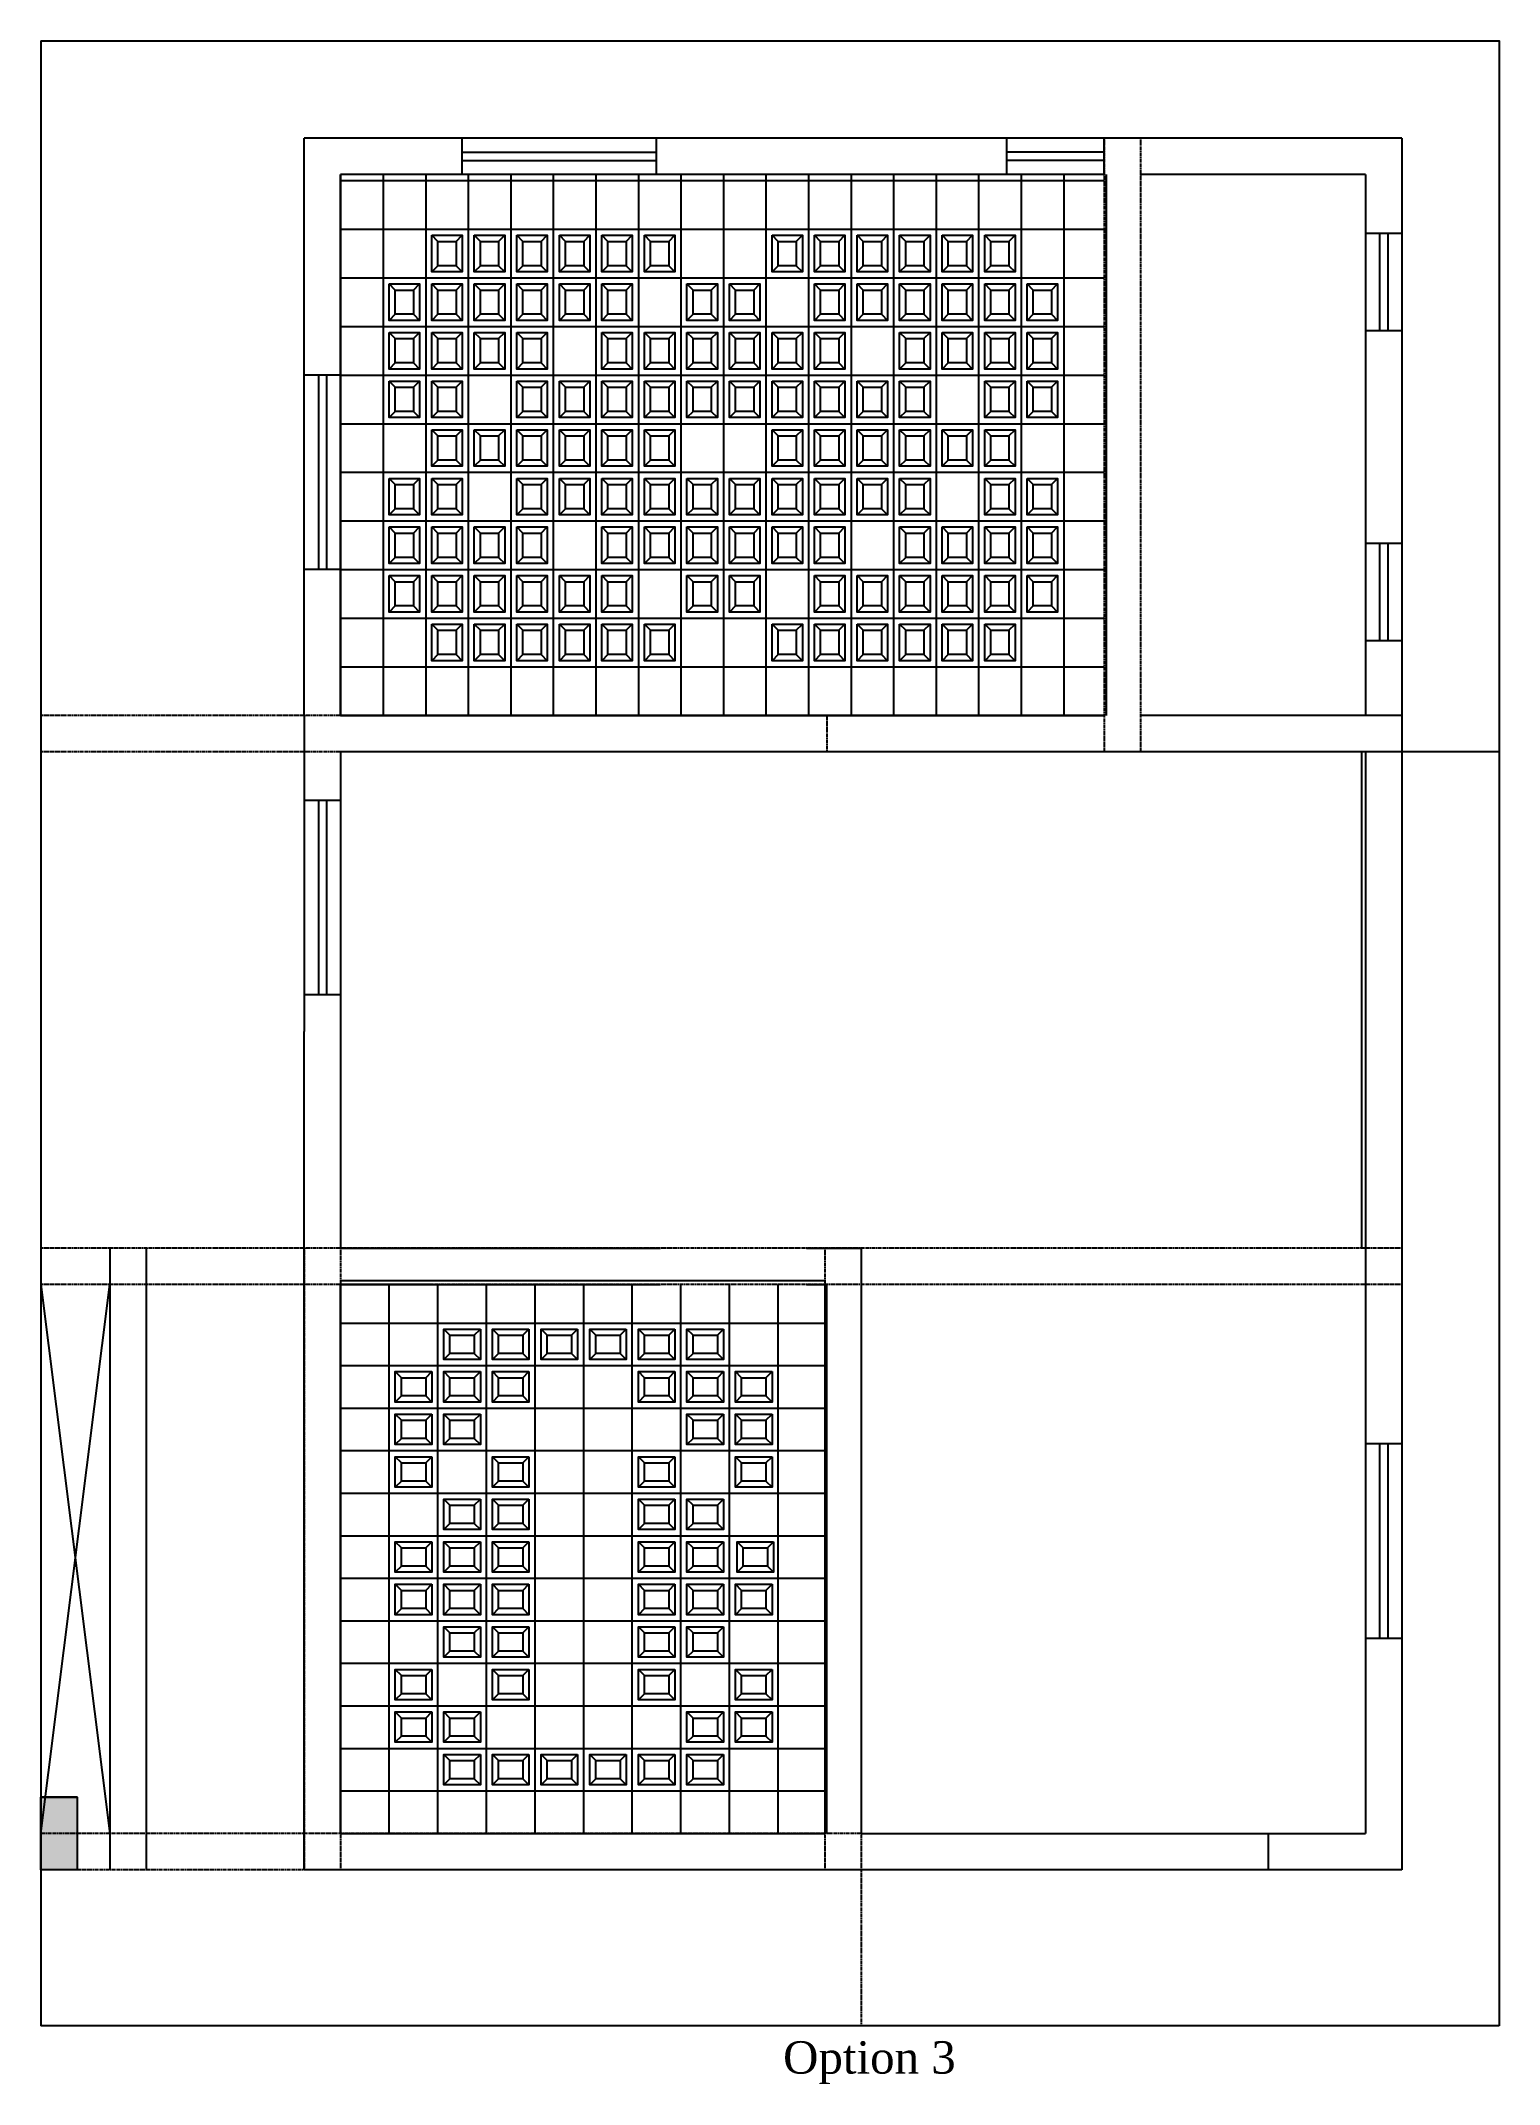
# Model space of a CAD drawing. Header units: inches. Extents: x 3138 to 9973, y -1757 to -151.
# Drawn here: x 9613 to 9973, y -1499 to -994 of the extents above; entities that cross this region are included whole.
import ezdxf

# ---------------------------------------------------------------- set-up
doc = ezdxf.new("R2010")
doc.units = ezdxf.units.IN
doc.header["$LTSCALE"] = 0.1
doc.header["$MEASUREMENT"] = 0
doc.linetypes.add('DASHED', pattern=[0.75, 0.5, -0.25])
doc.linetypes.add('DASHED2', pattern=[0.375, 0.25, -0.125])
doc.layers.add('Filler slab pattern', color=7, linetype='Continuous')
doc.layers.add('MH - Beams', color=3, linetype='DASHED2')
doc.styles.get("Standard").update_dxf_attribs({"font": 'arial.ttf'})

msp = doc.modelspace()

# ---------------------------------------------------------------- texts
at = {"insert": (9734.355, -1487.998), "char_height": 8, "width": 166.88286, "attachment_point": 1}
msp.add_mtext('\\pxqc;{\\fTimes New Roman|b0|i0|c0|p34;Option 3}', dxfattribs=at)

# ---------------------------------------------------------------- hatches: boundary and pattern name
msp.add_hatch(color=256).paths.add_polyline_path([(9613.253, -1427.723), (9622.253, -1427.723), (9622.253, -1445.723), (9613.253, -1445.723)])

# ---------------------------------------------------------------- linework, layer by layer
for p, q in [((9717.253, -1027.223), (9717.253, -1018.223)), ((9765.253, -1027.223), (9765.253, -1018.223)), ((9851.753, -1027.223), (9851.753, -1018.223)), ((9875.753, -1027.223), (9875.753, -1018.223)), ((9717.253, -1021.723), (9765.253, -1021.723)), ((9717.253, -1023.723), (9765.253, -1023.723)), ((9875.753, -1021.723), (9851.753, -1021.723)), ((9875.753, -1023.723), (9851.753, -1023.723)), ((9940.253, -1041.723), (9949.253, -1041.723)), ((9943.753, -1041.723), (9943.753, -1065.723)), ((9945.753, -1041.723), (9945.753, -1065.723)), ((9940.253, -1065.723), (9949.253, -1065.723)), ((9687.253, -1076.723), (9678.253, -1076.723)), ((9681.753, -1076.723), (9681.753, -1124.723)), ((9683.753, -1076.723), (9683.753, -1124.723)), ((9940.253, -1118.223), (9949.253, -1118.223)), ((9943.753, -1118.223), (9943.753, -1142.223)), ((9945.753, -1118.223), (9945.753, -1142.223)), ((9687.253, -1124.723), (9678.253, -1124.723)), ((9940.253, -1142.223), (9949.253, -1142.223)), ((9678.253, -1160.723), (9678.253, -1238.723)), ((9687.253, -1169.723), (9687.253, -1287.723)), ((9939.253, -1169.723), (9939.253, -1292.223)), ((9687.253, -1181.723), (9678.253, -1181.723)), ((9681.753, -1181.723), (9681.753, -1229.723)), ((9683.753, -1181.723), (9683.753, -1229.723)), ((9687.253, -1229.723), (9678.253, -1229.723)), ((9630.253, -1292.223), (9630.253, -1445.723)), ((9639.253, -1292.223), (9639.253, -1445.723)), ((9613.253, -1301.223), (9630.253, -1436.723)), ((9613.253, -1436.723), (9630.253, -1301.223)), ((9709.253, -1301.223), (9687.253, -1301.223)), ((9940.253, -1340.473), (9949.253, -1340.473)), ((9943.753, -1340.473), (9943.753, -1388.473)), ((9945.753, -1340.473), (9945.753, -1388.473)), ((9940.253, -1388.473), (9949.253, -1388.473)), ((9622.253, -1427.723), (9613.253, -1427.723)), ((9916.253, -1436.723), (9916.253, -1445.723)), ((9622.253, -1445.723), (9613.253, -1445.723))]:
    msp.add_line(p, q)
for points in [[(9613.253, -994.223), (9973.253, -994.223), (9973.253, -1484.223)], [(9613.253, -994.223), (9613.253, -1484.223)], [(9949.253, -1018.223), (9678.253, -1018.223)], [(9678.253, -1160.723), (9678.253, -1018.223)], [(9949.253, -1018.223), (9949.253, -1175.296)], [(9687.253, -1160.723), (9687.253, -1027.223)], [(9875.753, -1027.223), (9687.253, -1027.223)], [(9940.253, -1027.223), (9884.753, -1027.223)], [(9940.253, -1027.223), (9940.253, -1089.723)], [(9940.253, -1065.723), (9940.253, -1160.723)], [(9839.753, -1160.723), (9687.253, -1160.723)], [(9875.753, -1160.723), (9839.753, -1160.723)], [(9949.253, -1160.723), (9884.753, -1160.723)], [(9839.753, -1169.723), (9687.253, -1169.723)], [(9973.253, -1169.723), (9839.753, -1169.723)], [(9884.753, -1169.723), (9875.753, -1169.723)], [(9940.253, -1169.723), (9940.253, -1436.723)], [(9949.253, -1175.296), (9949.253, -1445.723)], [(9949.253, -1445.723), (9678.253, -1445.723), (9678.253, -1238.723)], [(9687.253, -1287.723), (9687.253, -1292.223)], [(9687.253, -1292.223), (9766.253, -1292.223)], [(9802.253, -1292.223), (9815.753, -1292.223)], [(9815.753, -1292.223), (9815.753, -1436.723)], [(9687.253, -1301.223), (9766.253, -1301.223)], [(9687.253, -1301.223), (9687.253, -1436.723), (9806.753, -1436.723)], [(9709.253, -1301.223), (9733.253, -1301.223)], [(9802.253, -1301.223), (9806.753, -1301.223)], [(9806.753, -1301.223), (9806.753, -1436.723)], [(9622.253, -1427.723), (9622.253, -1445.723)], [(9815.753, -1436.723), (9940.253, -1436.723)], [(9973.253, -1484.223), (9613.253, -1484.223)]]:
    msp.add_lwpolyline(points)
msp.add_lwpolyline([(9613.253, -1427.723), (9622.253, -1427.723), (9622.253, -1445.723), (9613.253, -1445.723)], close=True)
at = {"layer": 'Filler slab pattern'}
for p, q in [((9687.253, -1027.223), (9687.253, -1160.723)), ((9687.253, -1028.723), (9875.753, -1028.723)), ((9697.753, -1027.223), (9697.753, -1160.723)), ((9708.253, -1027.223), (9708.253, -1160.723)), ((9718.753, -1027.223), (9718.753, -1160.723)), ((9729.253, -1027.223), (9729.253, -1160.723)), ((9739.753, -1027.223), (9739.753, -1160.723)), ((9750.253, -1027.223), (9750.253, -1160.723)), ((9760.753, -1027.223), (9760.753, -1160.723)), ((9771.253, -1027.223), (9771.253, -1160.723)), ((9781.753, -1027.223), (9781.753, -1160.723)), ((9792.253, -1027.223), (9792.253, -1160.723)), ((9802.753, -1027.223), (9802.753, -1160.723)), ((9813.253, -1027.223), (9813.253, -1160.723)), ((9823.753, -1027.223), (9823.753, -1160.723)), ((9834.253, -1027.223), (9834.253, -1160.723)), ((9844.753, -1027.223), (9844.753, -1160.723)), ((9855.253, -1027.223), (9855.253, -1160.723)), ((9865.753, -1027.223), (9865.753, -1160.723)), ((9876.253, -1027.223), (9876.253, -1160.723)), ((9687.253, -1040.723), (9875.753, -1040.723)), ((9711.253, -1043.723), (9709.753, -1042.223)), ((9715.753, -1043.723), (9717.253, -1042.223)), ((9721.753, -1043.723), (9720.253, -1042.223)), ((9726.253, -1043.723), (9727.753, -1042.223)), ((9732.253, -1043.723), (9730.753, -1042.223)), ((9736.753, -1043.723), (9738.253, -1042.223)), ((9742.753, -1043.723), (9741.253, -1042.223)), ((9747.253, -1043.723), (9748.753, -1042.223)), ((9753.253, -1043.723), (9751.753, -1042.223)), ((9757.753, -1043.723), (9759.253, -1042.223)), ((9763.753, -1043.723), (9762.253, -1042.223)), ((9768.253, -1043.723), (9769.753, -1042.223)), ((9795.253, -1043.723), (9793.753, -1042.223)), ((9799.753, -1043.723), (9801.253, -1042.223)), ((9805.753, -1043.723), (9804.253, -1042.223)), ((9810.253, -1043.723), (9811.753, -1042.223)), ((9816.253, -1043.723), (9814.753, -1042.223)), ((9820.753, -1043.723), (9822.253, -1042.223)), ((9826.753, -1043.723), (9825.253, -1042.223)), ((9831.253, -1043.723), (9832.753, -1042.223)), ((9837.253, -1043.723), (9835.753, -1042.223)), ((9841.753, -1043.723), (9843.253, -1042.223)), ((9847.753, -1043.723), (9846.253, -1042.223)), ((9852.253, -1043.723), (9853.753, -1042.223)), ((9687.253, -1052.723), (9875.753, -1052.723)), ((9711.253, -1049.723), (9709.753, -1051.223)), ((9715.753, -1049.723), (9717.253, -1051.223)), ((9721.753, -1049.723), (9720.253, -1051.223)), ((9726.253, -1049.723), (9727.753, -1051.223)), ((9732.253, -1049.723), (9730.753, -1051.223)), ((9736.753, -1049.723), (9738.253, -1051.223)), ((9742.753, -1049.723), (9741.253, -1051.223)), ((9747.253, -1049.723), (9748.753, -1051.223)), ((9753.253, -1049.723), (9751.753, -1051.223)), ((9757.753, -1049.723), (9759.253, -1051.223)), ((9763.753, -1049.723), (9762.253, -1051.223)), ((9768.253, -1049.723), (9769.753, -1051.223)), ((9795.253, -1049.723), (9793.753, -1051.223)), ((9799.753, -1049.723), (9801.253, -1051.223)), ((9805.753, -1049.723), (9804.253, -1051.223)), ((9810.253, -1049.723), (9811.753, -1051.223)), ((9816.253, -1049.723), (9814.753, -1051.223)), ((9820.753, -1049.723), (9822.253, -1051.223)), ((9826.753, -1049.723), (9825.253, -1051.223)), ((9831.253, -1049.723), (9832.753, -1051.223)), ((9837.253, -1049.723), (9835.753, -1051.223)), ((9841.753, -1049.723), (9843.253, -1051.223)), ((9847.753, -1049.723), (9846.253, -1051.223)), ((9852.253, -1049.723), (9853.753, -1051.223)), ((9700.753, -1055.723), (9699.253, -1054.223)), ((9705.253, -1055.723), (9706.753, -1054.223)), ((9711.253, -1055.723), (9709.753, -1054.223)), ((9715.753, -1055.723), (9717.253, -1054.223)), ((9721.753, -1055.723), (9720.253, -1054.223)), ((9726.253, -1055.723), (9727.753, -1054.223)), ((9732.253, -1055.723), (9730.753, -1054.223)), ((9736.753, -1055.723), (9738.253, -1054.223)), ((9742.753, -1055.723), (9741.253, -1054.223)), ((9747.253, -1055.723), (9748.753, -1054.223)), ((9753.253, -1055.723), (9751.753, -1054.223)), ((9757.753, -1055.723), (9759.253, -1054.223)), ((9774.253, -1055.723), (9772.753, -1054.223)), ((9778.753, -1055.723), (9780.253, -1054.223)), ((9784.753, -1055.723), (9783.253, -1054.223)), ((9789.253, -1055.723), (9790.753, -1054.223)), ((9805.753, -1055.723), (9804.253, -1054.223)), ((9810.253, -1055.723), (9811.753, -1054.223)), ((9816.253, -1055.723), (9814.753, -1054.223)), ((9820.753, -1055.723), (9822.253, -1054.223)), ((9826.753, -1055.723), (9825.253, -1054.223)), ((9831.253, -1055.723), (9832.753, -1054.223)), ((9837.253, -1055.723), (9835.753, -1054.223)), ((9841.753, -1055.723), (9843.253, -1054.223)), ((9847.753, -1055.723), (9846.253, -1054.223)), ((9852.253, -1055.723), (9853.753, -1054.223)), ((9858.253, -1055.723), (9856.753, -1054.223)), ((9862.753, -1055.723), (9864.253, -1054.223)), ((9700.753, -1061.723), (9699.253, -1063.223)), ((9705.253, -1061.723), (9706.753, -1063.223)), ((9711.253, -1061.723), (9709.753, -1063.223)), ((9715.753, -1061.723), (9717.253, -1063.223)), ((9721.753, -1061.723), (9720.253, -1063.223)), ((9726.253, -1061.723), (9727.753, -1063.223)), ((9732.253, -1061.723), (9730.753, -1063.223)), ((9736.753, -1061.723), (9738.253, -1063.223)), ((9742.753, -1061.723), (9741.253, -1063.223)), ((9747.253, -1061.723), (9748.753, -1063.223)), ((9753.253, -1061.723), (9751.753, -1063.223)), ((9757.753, -1061.723), (9759.253, -1063.223)), ((9774.253, -1061.723), (9772.753, -1063.223)), ((9778.753, -1061.723), (9780.253, -1063.223)), ((9784.753, -1061.723), (9783.253, -1063.223)), ((9789.253, -1061.723), (9790.753, -1063.223)), ((9805.753, -1061.723), (9804.253, -1063.223)), ((9810.253, -1061.723), (9811.753, -1063.223)), ((9816.253, -1061.723), (9814.753, -1063.223)), ((9820.753, -1061.723), (9822.253, -1063.223)), ((9826.753, -1061.723), (9825.253, -1063.223)), ((9831.253, -1061.723), (9832.753, -1063.223)), ((9837.253, -1061.723), (9835.753, -1063.223)), ((9841.753, -1061.723), (9843.253, -1063.223)), ((9847.753, -1061.723), (9846.253, -1063.223)), ((9852.253, -1061.723), (9853.753, -1063.223)), ((9858.253, -1061.723), (9856.753, -1063.223)), ((9862.753, -1061.723), (9864.253, -1063.223)), ((9687.253, -1064.723), (9875.753, -1064.723)), ((9700.753, -1067.723), (9699.253, -1066.223)), ((9705.253, -1067.723), (9706.753, -1066.223)), ((9711.253, -1067.723), (9709.753, -1066.223)), ((9715.753, -1067.723), (9717.253, -1066.223)), ((9721.753, -1067.723), (9720.253, -1066.223)), ((9726.253, -1067.723), (9727.753, -1066.223)), ((9732.253, -1067.723), (9730.753, -1066.223)), ((9736.753, -1067.723), (9738.253, -1066.223)), ((9753.253, -1067.723), (9751.753, -1066.223)), ((9757.753, -1067.723), (9759.253, -1066.223)), ((9763.753, -1067.723), (9762.253, -1066.223)), ((9768.253, -1067.723), (9769.753, -1066.223)), ((9774.253, -1067.723), (9772.753, -1066.223)), ((9778.753, -1067.723), (9780.253, -1066.223)), ((9784.753, -1067.723), (9783.253, -1066.223)), ((9789.253, -1067.723), (9790.753, -1066.223)), ((9795.253, -1067.723), (9793.753, -1066.223)), ((9799.753, -1067.723), (9801.253, -1066.223)), ((9805.753, -1067.723), (9804.253, -1066.223)), ((9810.253, -1067.723), (9811.753, -1066.223)), ((9826.753, -1067.723), (9825.253, -1066.223)), ((9831.253, -1067.723), (9832.753, -1066.223)), ((9837.253, -1067.723), (9835.753, -1066.223)), ((9841.753, -1067.723), (9843.253, -1066.223)), ((9847.753, -1067.723), (9846.253, -1066.223)), ((9852.253, -1067.723), (9853.753, -1066.223)), ((9858.253, -1067.723), (9856.753, -1066.223)), ((9862.753, -1067.723), (9864.253, -1066.223)), ((9700.753, -1073.723), (9699.253, -1075.223)), ((9705.253, -1073.723), (9706.753, -1075.223)), ((9711.253, -1073.723), (9709.753, -1075.223)), ((9715.753, -1073.723), (9717.253, -1075.223)), ((9721.753, -1073.723), (9720.253, -1075.223)), ((9726.253, -1073.723), (9727.753, -1075.223)), ((9732.253, -1073.723), (9730.753, -1075.223)), ((9736.753, -1073.723), (9738.253, -1075.223)), ((9753.253, -1073.723), (9751.753, -1075.223)), ((9757.753, -1073.723), (9759.253, -1075.223)), ((9763.753, -1073.723), (9762.253, -1075.223)), ((9768.253, -1073.723), (9769.753, -1075.223)), ((9774.253, -1073.723), (9772.753, -1075.223)), ((9778.753, -1073.723), (9780.253, -1075.223)), ((9784.753, -1073.723), (9783.253, -1075.223)), ((9789.253, -1073.723), (9790.753, -1075.223)), ((9795.253, -1073.723), (9793.753, -1075.223)), ((9799.753, -1073.723), (9801.253, -1075.223)), ((9805.753, -1073.723), (9804.253, -1075.223)), ((9810.253, -1073.723), (9811.753, -1075.223)), ((9826.753, -1073.723), (9825.253, -1075.223)), ((9831.253, -1073.723), (9832.753, -1075.223)), ((9837.253, -1073.723), (9835.753, -1075.223)), ((9841.753, -1073.723), (9843.253, -1075.223)), ((9847.753, -1073.723), (9846.253, -1075.223)), ((9852.253, -1073.723), (9853.753, -1075.223)), ((9858.253, -1073.723), (9856.753, -1075.223)), ((9862.753, -1073.723), (9864.253, -1075.223)), ((9687.253, -1076.723), (9875.753, -1076.723)), ((9700.753, -1079.723), (9699.253, -1078.223)), ((9705.253, -1079.723), (9706.753, -1078.223)), ((9711.253, -1079.723), (9709.753, -1078.223)), ((9715.753, -1079.723), (9717.253, -1078.223)), ((9732.253, -1079.723), (9730.753, -1078.223)), ((9736.753, -1079.723), (9738.253, -1078.223)), ((9742.753, -1079.723), (9741.253, -1078.223)), ((9747.253, -1079.723), (9748.753, -1078.223)), ((9753.253, -1079.723), (9751.753, -1078.223)), ((9757.753, -1079.723), (9759.253, -1078.223)), ((9763.753, -1079.723), (9762.253, -1078.223)), ((9768.253, -1079.723), (9769.753, -1078.223)), ((9774.253, -1079.723), (9772.753, -1078.223)), ((9778.753, -1079.723), (9780.253, -1078.223)), ((9784.753, -1079.723), (9783.253, -1078.223)), ((9789.253, -1079.723), (9790.753, -1078.223)), ((9795.253, -1079.723), (9793.753, -1078.223)), ((9799.753, -1079.723), (9801.253, -1078.223)), ((9805.753, -1079.723), (9804.253, -1078.223)), ((9810.253, -1079.723), (9811.753, -1078.223)), ((9816.253, -1079.723), (9814.753, -1078.223)), ((9820.753, -1079.723), (9822.253, -1078.223)), ((9826.753, -1079.723), (9825.253, -1078.223)), ((9831.253, -1079.723), (9832.753, -1078.223)), ((9847.753, -1079.723), (9846.253, -1078.223)), ((9852.253, -1079.723), (9853.753, -1078.223)), ((9858.253, -1079.723), (9856.753, -1078.223)), ((9862.753, -1079.723), (9864.253, -1078.223)), ((9687.253, -1088.723), (9875.753, -1088.723)), ((9700.753, -1085.723), (9699.253, -1087.223)), ((9705.253, -1085.723), (9706.753, -1087.223)), ((9711.253, -1085.723), (9709.753, -1087.223)), ((9715.753, -1085.723), (9717.253, -1087.223)), ((9732.253, -1085.723), (9730.753, -1087.223)), ((9736.753, -1085.723), (9738.253, -1087.223)), ((9742.753, -1085.723), (9741.253, -1087.223)), ((9747.253, -1085.723), (9748.753, -1087.223)), ((9753.253, -1085.723), (9751.753, -1087.223)), ((9757.753, -1085.723), (9759.253, -1087.223)), ((9763.753, -1085.723), (9762.253, -1087.223)), ((9768.253, -1085.723), (9769.753, -1087.223)), ((9774.253, -1085.723), (9772.753, -1087.223)), ((9778.753, -1085.723), (9780.253, -1087.223)), ((9784.753, -1085.723), (9783.253, -1087.223)), ((9789.253, -1085.723), (9790.753, -1087.223)), ((9795.253, -1085.723), (9793.753, -1087.223)), ((9799.753, -1085.723), (9801.253, -1087.223)), ((9805.753, -1085.723), (9804.253, -1087.223)), ((9810.253, -1085.723), (9811.753, -1087.223)), ((9816.253, -1085.723), (9814.753, -1087.223)), ((9820.753, -1085.723), (9822.253, -1087.223)), ((9826.753, -1085.723), (9825.253, -1087.223)), ((9831.253, -1085.723), (9832.753, -1087.223)), ((9847.753, -1085.723), (9846.253, -1087.223)), ((9852.253, -1085.723), (9853.753, -1087.223)), ((9858.253, -1085.723), (9856.753, -1087.223)), ((9862.753, -1085.723), (9864.253, -1087.223)), ((9711.253, -1091.723), (9709.753, -1090.223)), ((9715.753, -1091.723), (9717.253, -1090.223)), ((9721.753, -1091.723), (9720.253, -1090.223)), ((9726.253, -1091.723), (9727.753, -1090.223)), ((9732.253, -1091.723), (9730.753, -1090.223)), ((9736.753, -1091.723), (9738.253, -1090.223)), ((9742.753, -1091.723), (9741.253, -1090.223)), ((9747.253, -1091.723), (9748.753, -1090.223)), ((9753.253, -1091.723), (9751.753, -1090.223)), ((9757.753, -1091.723), (9759.253, -1090.223)), ((9763.753, -1091.723), (9762.253, -1090.223)), ((9768.253, -1091.723), (9769.753, -1090.223)), ((9795.253, -1091.723), (9793.753, -1090.223)), ((9799.753, -1091.723), (9801.253, -1090.223)), ((9805.753, -1091.723), (9804.253, -1090.223)), ((9810.253, -1091.723), (9811.753, -1090.223)), ((9816.253, -1091.723), (9814.753, -1090.223)), ((9820.753, -1091.723), (9822.253, -1090.223)), ((9826.753, -1091.723), (9825.253, -1090.223)), ((9831.253, -1091.723), (9832.753, -1090.223)), ((9837.253, -1091.723), (9835.753, -1090.223)), ((9841.753, -1091.723), (9843.253, -1090.223)), ((9847.753, -1091.723), (9846.253, -1090.223)), ((9852.253, -1091.723), (9853.753, -1090.223)), ((9711.253, -1097.723), (9709.753, -1099.223)), ((9715.753, -1097.723), (9717.253, -1099.223)), ((9721.753, -1097.723), (9720.253, -1099.223)), ((9726.253, -1097.723), (9727.753, -1099.223)), ((9732.253, -1097.723), (9730.753, -1099.223)), ((9736.753, -1097.723), (9738.253, -1099.223)), ((9742.753, -1097.723), (9741.253, -1099.223)), ((9747.253, -1097.723), (9748.753, -1099.223)), ((9753.253, -1097.723), (9751.753, -1099.223)), ((9757.753, -1097.723), (9759.253, -1099.223)), ((9763.753, -1097.723), (9762.253, -1099.223)), ((9768.253, -1097.723), (9769.753, -1099.223)), ((9795.253, -1097.723), (9793.753, -1099.223)), ((9799.753, -1097.723), (9801.253, -1099.223)), ((9805.753, -1097.723), (9804.253, -1099.223)), ((9810.253, -1097.723), (9811.753, -1099.223)), ((9816.253, -1097.723), (9814.753, -1099.223)), ((9820.753, -1097.723), (9822.253, -1099.223)), ((9826.753, -1097.723), (9825.253, -1099.223)), ((9831.253, -1097.723), (9832.753, -1099.223)), ((9837.253, -1097.723), (9835.753, -1099.223)), ((9841.753, -1097.723), (9843.253, -1099.223)), ((9847.753, -1097.723), (9846.253, -1099.223)), ((9852.253, -1097.723), (9853.753, -1099.223)), ((9687.253, -1100.723), (9875.753, -1100.723)), ((9700.753, -1103.723), (9699.253, -1102.223)), ((9705.253, -1103.723), (9706.753, -1102.223)), ((9711.253, -1103.723), (9709.753, -1102.223)), ((9715.753, -1103.723), (9717.253, -1102.223)), ((9732.253, -1103.723), (9730.753, -1102.223)), ((9736.753, -1103.723), (9738.253, -1102.223)), ((9742.753, -1103.723), (9741.253, -1102.223)), ((9747.253, -1103.723), (9748.753, -1102.223)), ((9753.253, -1103.723), (9751.753, -1102.223)), ((9757.753, -1103.723), (9759.253, -1102.223)), ((9763.753, -1103.723), (9762.253, -1102.223)), ((9768.253, -1103.723), (9769.753, -1102.223)), ((9774.253, -1103.723), (9772.753, -1102.223)), ((9778.753, -1103.723), (9780.253, -1102.223)), ((9784.753, -1103.723), (9783.253, -1102.223)), ((9789.253, -1103.723), (9790.753, -1102.223)), ((9795.253, -1103.723), (9793.753, -1102.223)), ((9799.753, -1103.723), (9801.253, -1102.223)), ((9805.753, -1103.723), (9804.253, -1102.223)), ((9810.253, -1103.723), (9811.753, -1102.223)), ((9816.253, -1103.723), (9814.753, -1102.223)), ((9820.753, -1103.723), (9822.253, -1102.223)), ((9826.753, -1103.723), (9825.253, -1102.223)), ((9831.253, -1103.723), (9832.753, -1102.223)), ((9847.753, -1103.723), (9846.253, -1102.223)), ((9852.253, -1103.723), (9853.753, -1102.223)), ((9858.253, -1103.723), (9856.753, -1102.223)), ((9862.753, -1103.723), (9864.253, -1102.223)), ((9687.253, -1112.723), (9875.753, -1112.723)), ((9700.753, -1109.723), (9699.253, -1111.223)), ((9700.753, -1115.723), (9699.253, -1114.223)), ((9705.253, -1109.723), (9706.753, -1111.223)), ((9705.253, -1115.723), (9706.753, -1114.223)), ((9711.253, -1109.723), (9709.753, -1111.223)), ((9711.253, -1115.723), (9709.753, -1114.223)), ((9715.753, -1109.723), (9717.253, -1111.223)), ((9715.753, -1115.723), (9717.253, -1114.223)), ((9721.753, -1115.723), (9720.253, -1114.223)), ((9726.253, -1115.723), (9727.753, -1114.223)), ((9732.253, -1109.723), (9730.753, -1111.223)), ((9732.253, -1115.723), (9730.753, -1114.223)), ((9736.753, -1109.723), (9738.253, -1111.223)), ((9736.753, -1115.723), (9738.253, -1114.223)), ((9742.753, -1109.723), (9741.253, -1111.223)), ((9747.253, -1109.723), (9748.753, -1111.223)), ((9753.253, -1109.723), (9751.753, -1111.223)), ((9753.253, -1115.723), (9751.753, -1114.223)), ((9757.753, -1109.723), (9759.253, -1111.223)), ((9757.753, -1115.723), (9759.253, -1114.223)), ((9763.753, -1109.723), (9762.253, -1111.223)), ((9763.753, -1115.723), (9762.253, -1114.223)), ((9768.253, -1109.723), (9769.753, -1111.223)), ((9768.253, -1115.723), (9769.753, -1114.223)), ((9774.253, -1109.723), (9772.753, -1111.223)), ((9774.253, -1115.723), (9772.753, -1114.223)), ((9778.753, -1109.723), (9780.253, -1111.223)), ((9778.753, -1115.723), (9780.253, -1114.223)), ((9784.753, -1109.723), (9783.253, -1111.223)), ((9784.753, -1115.723), (9783.253, -1114.223)), ((9789.253, -1109.723), (9790.753, -1111.223)), ((9789.253, -1115.723), (9790.753, -1114.223)), ((9795.253, -1109.723), (9793.753, -1111.223)), ((9795.253, -1115.723), (9793.753, -1114.223)), ((9799.753, -1109.723), (9801.253, -1111.223)), ((9799.753, -1115.723), (9801.253, -1114.223)), ((9805.753, -1109.723), (9804.253, -1111.223)), ((9805.753, -1115.723), (9804.253, -1114.223)), ((9810.253, -1109.723), (9811.753, -1111.223)), ((9810.253, -1115.723), (9811.753, -1114.223)), ((9816.253, -1109.723), (9814.753, -1111.223)), ((9820.753, -1109.723), (9822.253, -1111.223)), ((9826.753, -1109.723), (9825.253, -1111.223)), ((9826.753, -1115.723), (9825.253, -1114.223)), ((9831.253, -1109.723), (9832.753, -1111.223)), ((9831.253, -1115.723), (9832.753, -1114.223)), ((9837.253, -1115.723), (9835.753, -1114.223)), ((9841.753, -1115.723), (9843.253, -1114.223)), ((9847.753, -1109.723), (9846.253, -1111.223)), ((9847.753, -1115.723), (9846.253, -1114.223)), ((9852.253, -1109.723), (9853.753, -1111.223)), ((9852.253, -1115.723), (9853.753, -1114.223)), ((9858.253, -1109.723), (9856.753, -1111.223)), ((9858.253, -1115.723), (9856.753, -1114.223)), ((9862.753, -1109.723), (9864.253, -1111.223)), ((9862.753, -1115.723), (9864.253, -1114.223)), ((9687.253, -1124.723), (9875.753, -1124.723)), ((9700.753, -1121.723), (9699.253, -1123.223)), ((9705.253, -1121.723), (9706.753, -1123.223)), ((9711.253, -1121.723), (9709.753, -1123.223)), ((9715.753, -1121.723), (9717.253, -1123.223)), ((9721.753, -1121.723), (9720.253, -1123.223)), ((9726.253, -1121.723), (9727.753, -1123.223)), ((9732.253, -1121.723), (9730.753, -1123.223)), ((9736.753, -1121.723), (9738.253, -1123.223)), ((9753.253, -1121.723), (9751.753, -1123.223)), ((9757.753, -1121.723), (9759.253, -1123.223)), ((9763.753, -1121.723), (9762.253, -1123.223)), ((9768.253, -1121.723), (9769.753, -1123.223)), ((9774.253, -1121.723), (9772.753, -1123.223)), ((9778.753, -1121.723), (9780.253, -1123.223)), ((9784.753, -1121.723), (9783.253, -1123.223)), ((9789.253, -1121.723), (9790.753, -1123.223)), ((9795.253, -1121.723), (9793.753, -1123.223)), ((9799.753, -1121.723), (9801.253, -1123.223)), ((9805.753, -1121.723), (9804.253, -1123.223)), ((9810.253, -1121.723), (9811.753, -1123.223)), ((9826.753, -1121.723), (9825.253, -1123.223)), ((9831.253, -1121.723), (9832.753, -1123.223)), ((9837.253, -1121.723), (9835.753, -1123.223)), ((9841.753, -1121.723), (9843.253, -1123.223)), ((9847.753, -1121.723), (9846.253, -1123.223)), ((9852.253, -1121.723), (9853.753, -1123.223)), ((9858.253, -1121.723), (9856.753, -1123.223)), ((9862.753, -1121.723), (9864.253, -1123.223)), ((9700.753, -1127.723), (9699.253, -1126.223)), ((9705.253, -1127.723), (9706.753, -1126.223)), ((9711.253, -1127.723), (9709.753, -1126.223)), ((9715.753, -1127.723), (9717.253, -1126.223)), ((9721.753, -1127.723), (9720.253, -1126.223)), ((9726.253, -1127.723), (9727.753, -1126.223)), ((9732.253, -1127.723), (9730.753, -1126.223)), ((9736.753, -1127.723), (9738.253, -1126.223)), ((9742.753, -1127.723), (9741.253, -1126.223)), ((9747.253, -1127.723), (9748.753, -1126.223)), ((9753.253, -1127.723), (9751.753, -1126.223)), ((9757.753, -1127.723), (9759.253, -1126.223)), ((9774.253, -1127.723), (9772.753, -1126.223)), ((9778.753, -1127.723), (9780.253, -1126.223)), ((9784.753, -1127.723), (9783.253, -1126.223)), ((9789.253, -1127.723), (9790.753, -1126.223)), ((9805.753, -1127.723), (9804.253, -1126.223)), ((9810.253, -1127.723), (9811.753, -1126.223)), ((9816.253, -1127.723), (9814.753, -1126.223)), ((9820.753, -1127.723), (9822.253, -1126.223)), ((9826.753, -1127.723), (9825.253, -1126.223)), ((9831.253, -1127.723), (9832.753, -1126.223)), ((9837.253, -1127.723), (9835.753, -1126.223)), ((9841.753, -1127.723), (9843.253, -1126.223)), ((9847.753, -1127.723), (9846.253, -1126.223)), ((9852.253, -1127.723), (9853.753, -1126.223)), ((9858.253, -1127.723), (9856.753, -1126.223)), ((9862.753, -1127.723), (9864.253, -1126.223)), ((9700.753, -1133.723), (9699.253, -1135.223)), ((9705.253, -1133.723), (9706.753, -1135.223)), ((9711.253, -1133.723), (9709.753, -1135.223)), ((9715.753, -1133.723), (9717.253, -1135.223)), ((9721.753, -1133.723), (9720.253, -1135.223)), ((9726.253, -1133.723), (9727.753, -1135.223)), ((9732.253, -1133.723), (9730.753, -1135.223)), ((9736.753, -1133.723), (9738.253, -1135.223)), ((9742.753, -1133.723), (9741.253, -1135.223)), ((9747.253, -1133.723), (9748.753, -1135.223)), ((9753.253, -1133.723), (9751.753, -1135.223)), ((9757.753, -1133.723), (9759.253, -1135.223)), ((9774.253, -1133.723), (9772.753, -1135.223)), ((9778.753, -1133.723), (9780.253, -1135.223)), ((9784.753, -1133.723), (9783.253, -1135.223)), ((9789.253, -1133.723), (9790.753, -1135.223)), ((9805.753, -1133.723), (9804.253, -1135.223)), ((9810.253, -1133.723), (9811.753, -1135.223)), ((9816.253, -1133.723), (9814.753, -1135.223)), ((9820.753, -1133.723), (9822.253, -1135.223)), ((9826.753, -1133.723), (9825.253, -1135.223)), ((9831.253, -1133.723), (9832.753, -1135.223)), ((9837.253, -1133.723), (9835.753, -1135.223)), ((9841.753, -1133.723), (9843.253, -1135.223)), ((9847.753, -1133.723), (9846.253, -1135.223)), ((9852.253, -1133.723), (9853.753, -1135.223)), ((9858.253, -1133.723), (9856.753, -1135.223)), ((9862.753, -1133.723), (9864.253, -1135.223)), ((9687.253, -1136.723), (9875.753, -1136.723)), ((9711.253, -1139.723), (9709.753, -1138.223)), ((9715.753, -1139.723), (9717.253, -1138.223)), ((9721.753, -1139.723), (9720.253, -1138.223)), ((9726.253, -1139.723), (9727.753, -1138.223)), ((9732.253, -1139.723), (9730.753, -1138.223)), ((9736.753, -1139.723), (9738.253, -1138.223)), ((9742.753, -1139.723), (9741.253, -1138.223)), ((9747.253, -1139.723), (9748.753, -1138.223)), ((9753.253, -1139.723), (9751.753, -1138.223)), ((9757.753, -1139.723), (9759.253, -1138.223)), ((9763.753, -1139.723), (9762.253, -1138.223)), ((9768.253, -1139.723), (9769.753, -1138.223)), ((9795.253, -1139.723), (9793.753, -1138.223)), ((9799.753, -1139.723), (9801.253, -1138.223)), ((9805.753, -1139.723), (9804.253, -1138.223)), ((9810.253, -1139.723), (9811.753, -1138.223)), ((9816.253, -1139.723), (9814.753, -1138.223)), ((9820.753, -1139.723), (9822.253, -1138.223)), ((9826.753, -1139.723), (9825.253, -1138.223)), ((9831.253, -1139.723), (9832.753, -1138.223)), ((9837.253, -1139.723), (9835.753, -1138.223)), ((9841.753, -1139.723), (9843.253, -1138.223)), ((9847.753, -1139.723), (9846.253, -1138.223)), ((9852.253, -1139.723), (9853.753, -1138.223)), ((9687.253, -1148.723), (9875.753, -1148.723)), ((9711.253, -1145.723), (9709.753, -1147.223)), ((9715.753, -1145.723), (9717.253, -1147.223)), ((9721.753, -1145.723), (9720.253, -1147.223)), ((9726.253, -1145.723), (9727.753, -1147.223)), ((9732.253, -1145.723), (9730.753, -1147.223)), ((9736.753, -1145.723), (9738.253, -1147.223)), ((9742.753, -1145.723), (9741.253, -1147.223)), ((9747.253, -1145.723), (9748.753, -1147.223)), ((9753.253, -1145.723), (9751.753, -1147.223)), ((9757.753, -1145.723), (9759.253, -1147.223)), ((9763.753, -1145.723), (9762.253, -1147.223)), ((9768.253, -1145.723), (9769.753, -1147.223)), ((9795.253, -1145.723), (9793.753, -1147.223)), ((9799.753, -1145.723), (9801.253, -1147.223)), ((9805.753, -1145.723), (9804.253, -1147.223)), ((9810.253, -1145.723), (9811.753, -1147.223)), ((9816.253, -1145.723), (9814.753, -1147.223)), ((9820.753, -1145.723), (9822.253, -1147.223)), ((9826.753, -1145.723), (9825.253, -1147.223)), ((9831.253, -1145.723), (9832.753, -1147.223)), ((9837.253, -1145.723), (9835.753, -1147.223)), ((9841.753, -1145.723), (9843.253, -1147.223)), ((9847.753, -1145.723), (9846.253, -1147.223)), ((9852.253, -1145.723), (9853.753, -1147.223)), ((9687.253, -1160.723), (9875.753, -1160.723)), ((9687.253, -1300.223), (9806.753, -1300.223)), ((9687.253, -1436.723), (9687.253, -1301.223)), ((9699.253, -1436.723), (9699.253, -1301.223)), ((9711.253, -1436.723), (9711.253, -1301.223)), ((9723.253, -1436.723), (9723.253, -1301.223)), ((9735.253, -1436.723), (9735.253, -1301.223)), ((9747.253, -1436.723), (9747.253, -1301.223)), ((9759.253, -1436.723), (9759.253, -1301.223)), ((9771.253, -1436.723), (9771.253, -1301.223)), ((9783.253, -1436.723), (9783.253, -1301.223)), ((9795.253, -1436.723), (9795.253, -1301.223)), ((9807.253, -1436.723), (9807.253, -1301.223)), ((9687.253, -1310.723), (9806.753, -1310.723)), ((9714.253, -1313.723), (9712.753, -1312.223)), ((9720.253, -1313.723), (9721.753, -1312.223)), ((9726.253, -1313.723), (9724.753, -1312.223)), ((9732.253, -1313.723), (9733.753, -1312.223)), ((9738.253, -1313.723), (9736.753, -1312.223)), ((9744.253, -1313.723), (9745.753, -1312.223)), ((9750.253, -1313.723), (9748.753, -1312.223)), ((9756.253, -1313.723), (9757.753, -1312.223)), ((9762.253, -1313.723), (9760.753, -1312.223)), ((9768.253, -1313.723), (9769.753, -1312.223)), ((9774.253, -1313.723), (9772.753, -1312.223)), ((9780.253, -1313.723), (9781.753, -1312.223)), ((9687.253, -1321.223), (9806.753, -1321.223)), ((9714.253, -1318.223), (9712.753, -1319.723)), ((9720.253, -1318.223), (9721.753, -1319.723)), ((9726.253, -1318.223), (9724.753, -1319.723)), ((9732.253, -1318.223), (9733.753, -1319.723)), ((9738.253, -1318.223), (9736.753, -1319.723)), ((9744.253, -1318.223), (9745.753, -1319.723)), ((9750.253, -1318.223), (9748.753, -1319.723)), ((9756.253, -1318.223), (9757.753, -1319.723)), ((9762.253, -1318.223), (9760.753, -1319.723)), ((9768.253, -1318.223), (9769.753, -1319.723)), ((9774.253, -1318.223), (9772.753, -1319.723)), ((9780.253, -1318.223), (9781.753, -1319.723)), ((9702.253, -1324.223), (9700.753, -1322.723)), ((9708.253, -1324.223), (9709.753, -1322.723)), ((9714.253, -1324.223), (9712.753, -1322.723)), ((9720.253, -1324.223), (9721.753, -1322.723)), ((9726.253, -1324.223), (9724.753, -1322.723)), ((9732.253, -1324.223), (9733.753, -1322.723)), ((9762.253, -1324.223), (9760.753, -1322.723)), ((9768.253, -1324.223), (9769.753, -1322.723)), ((9774.253, -1324.223), (9772.753, -1322.723)), ((9780.253, -1324.223), (9781.753, -1322.723)), ((9786.253, -1324.223), (9784.753, -1322.723)), ((9792.253, -1324.223), (9793.753, -1322.723)), ((9702.253, -1328.723), (9700.753, -1330.223)), ((9708.253, -1328.723), (9709.753, -1330.223)), ((9714.253, -1328.723), (9712.753, -1330.223)), ((9720.253, -1328.723), (9721.753, -1330.223)), ((9726.253, -1328.723), (9724.753, -1330.223)), ((9732.253, -1328.723), (9733.753, -1330.223)), ((9762.253, -1328.723), (9760.753, -1330.223)), ((9768.253, -1328.723), (9769.753, -1330.223)), ((9774.253, -1328.723), (9772.753, -1330.223)), ((9780.253, -1328.723), (9781.753, -1330.223)), ((9786.253, -1328.723), (9784.753, -1330.223)), ((9792.253, -1328.723), (9793.753, -1330.223)), ((9687.253, -1331.723), (9806.753, -1331.723)), ((9702.253, -1334.723), (9700.753, -1333.223)), ((9708.253, -1334.723), (9709.753, -1333.223)), ((9714.253, -1334.723), (9712.753, -1333.223)), ((9720.253, -1334.723), (9721.753, -1333.223)), ((9774.253, -1334.723), (9772.753, -1333.223)), ((9780.253, -1334.723), (9781.753, -1333.223)), ((9786.253, -1334.723), (9784.753, -1333.223)), ((9792.253, -1334.723), (9793.753, -1333.223)), ((9702.253, -1339.223), (9700.753, -1340.723)), ((9708.253, -1339.223), (9709.753, -1340.723)), ((9714.253, -1339.223), (9712.753, -1340.723)), ((9720.253, -1339.223), (9721.753, -1340.723)), ((9774.253, -1339.223), (9772.753, -1340.723)), ((9780.253, -1339.223), (9781.753, -1340.723)), ((9786.253, -1339.223), (9784.753, -1340.723)), ((9792.253, -1339.223), (9793.753, -1340.723)), ((9687.253, -1342.223), (9806.753, -1342.223)), ((9702.253, -1345.223), (9700.753, -1343.723)), ((9708.253, -1345.223), (9709.753, -1343.723)), ((9726.253, -1345.223), (9724.753, -1343.723)), ((9732.253, -1345.223), (9733.753, -1343.723)), ((9762.253, -1345.223), (9760.753, -1343.723)), ((9768.253, -1345.223), (9769.753, -1343.723)), ((9786.253, -1345.223), (9784.753, -1343.723)), ((9792.253, -1345.223), (9793.753, -1343.723)), ((9702.253, -1349.723), (9700.753, -1351.223)), ((9708.253, -1349.723), (9709.753, -1351.223)), ((9726.253, -1349.723), (9724.753, -1351.223)), ((9732.253, -1349.723), (9733.753, -1351.223)), ((9762.253, -1349.723), (9760.753, -1351.223)), ((9768.253, -1349.723), (9769.753, -1351.223)), ((9786.253, -1349.723), (9784.753, -1351.223)), ((9792.253, -1349.723), (9793.753, -1351.223)), ((9687.253, -1352.723), (9806.753, -1352.723)), ((9714.253, -1355.723), (9712.753, -1354.223)), ((9720.253, -1355.723), (9721.753, -1354.223)), ((9726.253, -1355.723), (9724.753, -1354.223)), ((9732.253, -1355.723), (9733.753, -1354.223)), ((9762.253, -1355.723), (9760.753, -1354.223)), ((9768.253, -1355.723), (9769.753, -1354.223)), ((9774.253, -1355.723), (9772.753, -1354.223)), ((9780.253, -1355.723), (9781.753, -1354.223)), ((9714.253, -1360.223), (9712.753, -1361.723)), ((9720.253, -1360.223), (9721.753, -1361.723)), ((9726.253, -1360.223), (9724.753, -1361.723)), ((9732.253, -1360.223), (9733.753, -1361.723)), ((9762.253, -1360.223), (9760.753, -1361.723)), ((9768.253, -1360.223), (9769.753, -1361.723)), ((9774.253, -1360.223), (9772.753, -1361.723)), ((9780.253, -1360.223), (9781.753, -1361.723)), ((9687.253, -1363.223), (9806.753, -1363.223)), ((9702.253, -1366.223), (9700.753, -1364.723)), ((9708.253, -1366.223), (9709.753, -1364.723)), ((9714.253, -1366.223), (9712.753, -1364.723)), ((9720.253, -1366.223), (9721.753, -1364.723)), ((9726.253, -1366.223), (9724.753, -1364.723)), ((9732.253, -1366.223), (9733.753, -1364.723)), ((9762.253, -1366.223), (9760.753, -1364.723)), ((9768.253, -1366.223), (9769.753, -1364.723)), ((9774.253, -1366.223), (9772.753, -1364.723)), ((9780.253, -1366.223), (9781.753, -1364.723)), ((9786.655, -1366.223), (9785.155, -1364.723)), ((9792.655, -1366.223), (9794.155, -1364.723)), ((9702.253, -1370.723), (9700.753, -1372.223)), ((9708.253, -1370.723), (9709.753, -1372.223)), ((9714.253, -1370.723), (9712.753, -1372.223)), ((9720.253, -1370.723), (9721.753, -1372.223)), ((9726.253, -1370.723), (9724.753, -1372.223)), ((9732.253, -1370.723), (9733.753, -1372.223)), ((9762.253, -1370.723), (9760.753, -1372.223)), ((9768.253, -1370.723), (9769.753, -1372.223)), ((9774.253, -1370.723), (9772.753, -1372.223)), ((9780.253, -1370.723), (9781.753, -1372.223)), ((9786.655, -1370.723), (9785.155, -1372.223)), ((9792.655, -1370.723), (9794.155, -1372.223)), ((9687.253, -1373.723), (9806.753, -1373.723)), ((9702.253, -1376.723), (9700.753, -1375.223)), ((9708.253, -1376.723), (9709.753, -1375.223)), ((9714.253, -1376.723), (9712.753, -1375.223)), ((9720.253, -1376.723), (9721.753, -1375.223)), ((9726.253, -1376.723), (9724.753, -1375.223)), ((9732.253, -1376.723), (9733.753, -1375.223)), ((9762.253, -1376.723), (9760.753, -1375.223)), ((9768.253, -1376.723), (9769.753, -1375.223)), ((9774.253, -1376.723), (9772.753, -1375.223)), ((9780.253, -1376.723), (9781.753, -1375.223)), ((9786.253, -1376.723), (9784.753, -1375.223)), ((9792.253, -1376.723), (9793.753, -1375.223)), ((9702.253, -1381.223), (9700.753, -1382.723)), ((9708.253, -1381.223), (9709.753, -1382.723)), ((9714.253, -1381.223), (9712.753, -1382.723)), ((9720.253, -1381.223), (9721.753, -1382.723)), ((9726.253, -1381.223), (9724.753, -1382.723)), ((9732.253, -1381.223), (9733.753, -1382.723)), ((9762.253, -1381.223), (9760.753, -1382.723)), ((9768.253, -1381.223), (9769.753, -1382.723)), ((9774.253, -1381.223), (9772.753, -1382.723)), ((9780.253, -1381.223), (9781.753, -1382.723)), ((9786.253, -1381.223), (9784.753, -1382.723)), ((9792.253, -1381.223), (9793.753, -1382.723)), ((9687.253, -1384.223), (9806.753, -1384.223)), ((9714.253, -1387.223), (9712.753, -1385.723)), ((9720.253, -1387.223), (9721.753, -1385.723)), ((9726.253, -1387.223), (9724.753, -1385.723)), ((9732.253, -1387.223), (9733.753, -1385.723)), ((9762.253, -1387.223), (9760.753, -1385.723)), ((9768.253, -1387.223), (9769.753, -1385.723)), ((9774.253, -1387.223), (9772.753, -1385.723)), ((9780.253, -1387.223), (9781.753, -1385.723)), ((9714.253, -1391.723), (9712.753, -1393.223)), ((9720.253, -1391.723), (9721.753, -1393.223)), ((9726.253, -1391.723), (9724.753, -1393.223)), ((9732.253, -1391.723), (9733.753, -1393.223)), ((9762.253, -1391.723), (9760.753, -1393.223)), ((9768.253, -1391.723), (9769.753, -1393.223)), ((9774.253, -1391.723), (9772.753, -1393.223)), ((9780.253, -1391.723), (9781.753, -1393.223)), ((9687.253, -1394.723), (9806.753, -1394.723)), ((9702.253, -1397.723), (9700.753, -1396.223)), ((9708.253, -1397.723), (9709.753, -1396.223)), ((9726.253, -1397.723), (9724.753, -1396.223)), ((9732.253, -1397.723), (9733.753, -1396.223)), ((9762.253, -1397.723), (9760.753, -1396.223)), ((9768.253, -1397.723), (9769.753, -1396.223)), ((9786.253, -1397.723), (9784.753, -1396.223)), ((9792.253, -1397.723), (9793.753, -1396.223)), ((9687.253, -1405.223), (9806.753, -1405.223)), ((9702.253, -1402.223), (9700.753, -1403.723)), ((9702.253, -1408.223), (9700.753, -1406.723)), ((9708.253, -1402.223), (9709.753, -1403.723)), ((9708.253, -1408.223), (9709.753, -1406.723)), ((9714.253, -1408.223), (9712.753, -1406.723)), ((9720.253, -1408.223), (9721.753, -1406.723)), ((9726.253, -1402.223), (9724.753, -1403.723)), ((9732.253, -1402.223), (9733.753, -1403.723)), ((9762.253, -1402.223), (9760.753, -1403.723)), ((9768.253, -1402.223), (9769.753, -1403.723)), ((9774.253, -1408.223), (9772.753, -1406.723)), ((9780.253, -1408.223), (9781.753, -1406.723)), ((9786.253, -1402.223), (9784.753, -1403.723)), ((9786.253, -1408.223), (9784.753, -1406.723)), ((9792.253, -1402.223), (9793.753, -1403.723)), ((9792.253, -1408.223), (9793.753, -1406.723)), ((9687.253, -1415.723), (9806.753, -1415.723)), ((9702.253, -1412.723), (9700.753, -1414.223)), ((9708.253, -1412.723), (9709.753, -1414.223)), ((9714.253, -1412.723), (9712.753, -1414.223)), ((9714.253, -1418.723), (9712.753, -1417.223)), ((9720.253, -1412.723), (9721.753, -1414.223)), ((9720.253, -1418.723), (9721.753, -1417.223)), ((9726.253, -1418.723), (9724.753, -1417.223)), ((9732.253, -1418.723), (9733.753, -1417.223)), ((9738.253, -1418.723), (9736.753, -1417.223)), ((9744.253, -1418.723), (9745.753, -1417.223)), ((9750.253, -1418.723), (9748.753, -1417.223)), ((9756.253, -1418.723), (9757.753, -1417.223)), ((9762.253, -1418.723), (9760.753, -1417.223)), ((9768.253, -1418.723), (9769.753, -1417.223)), ((9774.253, -1412.723), (9772.753, -1414.223)), ((9774.253, -1418.723), (9772.753, -1417.223)), ((9780.253, -1412.723), (9781.753, -1414.223)), ((9780.253, -1418.723), (9781.753, -1417.223)), ((9786.253, -1412.723), (9784.753, -1414.223)), ((9792.253, -1412.723), (9793.753, -1414.223)), ((9687.253, -1426.223), (9806.753, -1426.223)), ((9714.253, -1423.223), (9712.753, -1424.723)), ((9720.253, -1423.223), (9721.753, -1424.723)), ((9726.253, -1423.223), (9724.753, -1424.723)), ((9732.253, -1423.223), (9733.753, -1424.723)), ((9738.253, -1423.223), (9736.753, -1424.723)), ((9744.253, -1423.223), (9745.753, -1424.723)), ((9750.253, -1423.223), (9748.753, -1424.723)), ((9756.253, -1423.223), (9757.753, -1424.723)), ((9762.253, -1423.223), (9760.753, -1424.723)), ((9768.253, -1423.223), (9769.753, -1424.723)), ((9774.253, -1423.223), (9772.753, -1424.723)), ((9780.253, -1423.223), (9781.753, -1424.723)), ((9687.253, -1436.723), (9806.753, -1436.723))]:
    msp.add_line(p, q, dxfattribs=at)
for points in [[(9709.753, -1042.223), (9717.253, -1042.223), (9717.253, -1051.223), (9709.753, -1051.223)], [(9711.253, -1043.723), (9715.753, -1043.723), (9715.753, -1049.723), (9711.253, -1049.723)], [(9720.253, -1042.223), (9727.753, -1042.223), (9727.753, -1051.223), (9720.253, -1051.223)], [(9721.753, -1043.723), (9726.253, -1043.723), (9726.253, -1049.723), (9721.753, -1049.723)], [(9730.753, -1042.223), (9738.253, -1042.223), (9738.253, -1051.223), (9730.753, -1051.223)], [(9732.253, -1043.723), (9736.753, -1043.723), (9736.753, -1049.723), (9732.253, -1049.723)], [(9741.253, -1042.223), (9748.753, -1042.223), (9748.753, -1051.223), (9741.253, -1051.223)], [(9742.753, -1043.723), (9747.253, -1043.723), (9747.253, -1049.723), (9742.753, -1049.723)], [(9751.753, -1042.223), (9759.253, -1042.223), (9759.253, -1051.223), (9751.753, -1051.223)], [(9753.253, -1043.723), (9757.753, -1043.723), (9757.753, -1049.723), (9753.253, -1049.723)], [(9762.253, -1042.223), (9769.753, -1042.223), (9769.753, -1051.223), (9762.253, -1051.223)], [(9763.753, -1043.723), (9768.253, -1043.723), (9768.253, -1049.723), (9763.753, -1049.723)], [(9793.753, -1042.223), (9801.253, -1042.223), (9801.253, -1051.223), (9793.753, -1051.223)], [(9795.253, -1043.723), (9799.753, -1043.723), (9799.753, -1049.723), (9795.253, -1049.723)], [(9804.253, -1042.223), (9811.753, -1042.223), (9811.753, -1051.223), (9804.253, -1051.223)], [(9805.753, -1043.723), (9810.253, -1043.723), (9810.253, -1049.723), (9805.753, -1049.723)], [(9814.753, -1042.223), (9822.253, -1042.223), (9822.253, -1051.223), (9814.753, -1051.223)], [(9816.253, -1043.723), (9820.753, -1043.723), (9820.753, -1049.723), (9816.253, -1049.723)], [(9825.253, -1042.223), (9832.753, -1042.223), (9832.753, -1051.223), (9825.253, -1051.223)], [(9826.753, -1043.723), (9831.253, -1043.723), (9831.253, -1049.723), (9826.753, -1049.723)], [(9835.753, -1042.223), (9843.253, -1042.223), (9843.253, -1051.223), (9835.753, -1051.223)], [(9837.253, -1043.723), (9841.753, -1043.723), (9841.753, -1049.723), (9837.253, -1049.723)], [(9846.253, -1042.223), (9853.753, -1042.223), (9853.753, -1051.223), (9846.253, -1051.223)], [(9847.753, -1043.723), (9852.253, -1043.723), (9852.253, -1049.723), (9847.753, -1049.723)], [(9699.253, -1054.223), (9706.753, -1054.223), (9706.753, -1063.223), (9699.253, -1063.223)], [(9700.753, -1055.723), (9705.253, -1055.723), (9705.253, -1061.723), (9700.753, -1061.723)], [(9709.753, -1054.223), (9717.253, -1054.223), (9717.253, -1063.223), (9709.753, -1063.223)], [(9711.253, -1055.723), (9715.753, -1055.723), (9715.753, -1061.723), (9711.253, -1061.723)], [(9720.253, -1054.223), (9727.753, -1054.223), (9727.753, -1063.223), (9720.253, -1063.223)], [(9721.753, -1055.723), (9726.253, -1055.723), (9726.253, -1061.723), (9721.753, -1061.723)], [(9730.753, -1054.223), (9738.253, -1054.223), (9738.253, -1063.223), (9730.753, -1063.223)], [(9732.253, -1055.723), (9736.753, -1055.723), (9736.753, -1061.723), (9732.253, -1061.723)], [(9741.253, -1054.223), (9748.753, -1054.223), (9748.753, -1063.223), (9741.253, -1063.223)], [(9742.753, -1055.723), (9747.253, -1055.723), (9747.253, -1061.723), (9742.753, -1061.723)], [(9751.753, -1054.223), (9759.253, -1054.223), (9759.253, -1063.223), (9751.753, -1063.223)], [(9753.253, -1055.723), (9757.753, -1055.723), (9757.753, -1061.723), (9753.253, -1061.723)], [(9772.753, -1054.223), (9780.253, -1054.223), (9780.253, -1063.223), (9772.753, -1063.223)], [(9774.253, -1055.723), (9778.753, -1055.723), (9778.753, -1061.723), (9774.253, -1061.723)], [(9783.253, -1054.223), (9790.753, -1054.223), (9790.753, -1063.223), (9783.253, -1063.223)], [(9784.753, -1055.723), (9789.253, -1055.723), (9789.253, -1061.723), (9784.753, -1061.723)], [(9804.253, -1054.223), (9811.753, -1054.223), (9811.753, -1063.223), (9804.253, -1063.223)], [(9805.753, -1055.723), (9810.253, -1055.723), (9810.253, -1061.723), (9805.753, -1061.723)], [(9814.753, -1054.223), (9822.253, -1054.223), (9822.253, -1063.223), (9814.753, -1063.223)], [(9816.253, -1055.723), (9820.753, -1055.723), (9820.753, -1061.723), (9816.253, -1061.723)], [(9825.253, -1054.223), (9832.753, -1054.223), (9832.753, -1063.223), (9825.253, -1063.223)], [(9826.753, -1055.723), (9831.253, -1055.723), (9831.253, -1061.723), (9826.753, -1061.723)], [(9835.753, -1054.223), (9843.253, -1054.223), (9843.253, -1063.223), (9835.753, -1063.223)], [(9837.253, -1055.723), (9841.753, -1055.723), (9841.753, -1061.723), (9837.253, -1061.723)], [(9846.253, -1054.223), (9853.753, -1054.223), (9853.753, -1063.223), (9846.253, -1063.223)], [(9847.753, -1055.723), (9852.253, -1055.723), (9852.253, -1061.723), (9847.753, -1061.723)], [(9856.753, -1054.223), (9864.253, -1054.223), (9864.253, -1063.223), (9856.753, -1063.223)], [(9858.253, -1055.723), (9862.753, -1055.723), (9862.753, -1061.723), (9858.253, -1061.723)], [(9699.253, -1066.223), (9706.753, -1066.223), (9706.753, -1075.223), (9699.253, -1075.223)], [(9700.753, -1067.723), (9705.253, -1067.723), (9705.253, -1073.723), (9700.753, -1073.723)], [(9709.753, -1066.223), (9717.253, -1066.223), (9717.253, -1075.223), (9709.753, -1075.223)], [(9711.253, -1067.723), (9715.753, -1067.723), (9715.753, -1073.723), (9711.253, -1073.723)], [(9720.253, -1066.223), (9727.753, -1066.223), (9727.753, -1075.223), (9720.253, -1075.223)], [(9721.753, -1067.723), (9726.253, -1067.723), (9726.253, -1073.723), (9721.753, -1073.723)], [(9730.753, -1066.223), (9738.253, -1066.223), (9738.253, -1075.223), (9730.753, -1075.223)], [(9732.253, -1067.723), (9736.753, -1067.723), (9736.753, -1073.723), (9732.253, -1073.723)], [(9751.753, -1066.223), (9759.253, -1066.223), (9759.253, -1075.223), (9751.753, -1075.223)], [(9753.253, -1067.723), (9757.753, -1067.723), (9757.753, -1073.723), (9753.253, -1073.723)], [(9762.253, -1066.223), (9769.753, -1066.223), (9769.753, -1075.223), (9762.253, -1075.223)], [(9763.753, -1067.723), (9768.253, -1067.723), (9768.253, -1073.723), (9763.753, -1073.723)], [(9772.753, -1066.223), (9780.253, -1066.223), (9780.253, -1075.223), (9772.753, -1075.223)], [(9774.253, -1067.723), (9778.753, -1067.723), (9778.753, -1073.723), (9774.253, -1073.723)], [(9783.253, -1066.223), (9790.753, -1066.223), (9790.753, -1075.223), (9783.253, -1075.223)], [(9784.753, -1067.723), (9789.253, -1067.723), (9789.253, -1073.723), (9784.753, -1073.723)], [(9793.753, -1066.223), (9801.253, -1066.223), (9801.253, -1075.223), (9793.753, -1075.223)], [(9795.253, -1067.723), (9799.753, -1067.723), (9799.753, -1073.723), (9795.253, -1073.723)], [(9804.253, -1066.223), (9811.753, -1066.223), (9811.753, -1075.223), (9804.253, -1075.223)], [(9805.753, -1067.723), (9810.253, -1067.723), (9810.253, -1073.723), (9805.753, -1073.723)], [(9825.253, -1066.223), (9832.753, -1066.223), (9832.753, -1075.223), (9825.253, -1075.223)], [(9826.753, -1067.723), (9831.253, -1067.723), (9831.253, -1073.723), (9826.753, -1073.723)], [(9835.753, -1066.223), (9843.253, -1066.223), (9843.253, -1075.223), (9835.753, -1075.223)], [(9837.253, -1067.723), (9841.753, -1067.723), (9841.753, -1073.723), (9837.253, -1073.723)], [(9846.253, -1066.223), (9853.753, -1066.223), (9853.753, -1075.223), (9846.253, -1075.223)], [(9847.753, -1067.723), (9852.253, -1067.723), (9852.253, -1073.723), (9847.753, -1073.723)], [(9856.753, -1066.223), (9864.253, -1066.223), (9864.253, -1075.223), (9856.753, -1075.223)], [(9858.253, -1067.723), (9862.753, -1067.723), (9862.753, -1073.723), (9858.253, -1073.723)], [(9699.253, -1078.223), (9706.753, -1078.223), (9706.753, -1087.223), (9699.253, -1087.223)], [(9709.753, -1078.223), (9717.253, -1078.223), (9717.253, -1087.223), (9709.753, -1087.223)], [(9730.753, -1078.223), (9738.253, -1078.223), (9738.253, -1087.223), (9730.753, -1087.223)], [(9741.253, -1078.223), (9748.753, -1078.223), (9748.753, -1087.223), (9741.253, -1087.223)], [(9751.753, -1078.223), (9759.253, -1078.223), (9759.253, -1087.223), (9751.753, -1087.223)], [(9762.253, -1078.223), (9769.753, -1078.223), (9769.753, -1087.223), (9762.253, -1087.223)], [(9772.753, -1078.223), (9780.253, -1078.223), (9780.253, -1087.223), (9772.753, -1087.223)], [(9783.253, -1078.223), (9790.753, -1078.223), (9790.753, -1087.223), (9783.253, -1087.223)], [(9793.753, -1078.223), (9801.253, -1078.223), (9801.253, -1087.223), (9793.753, -1087.223)], [(9804.253, -1078.223), (9811.753, -1078.223), (9811.753, -1087.223), (9804.253, -1087.223)], [(9814.753, -1078.223), (9822.253, -1078.223), (9822.253, -1087.223), (9814.753, -1087.223)], [(9825.253, -1078.223), (9832.753, -1078.223), (9832.753, -1087.223), (9825.253, -1087.223)], [(9846.253, -1078.223), (9853.753, -1078.223), (9853.753, -1087.223), (9846.253, -1087.223)], [(9856.753, -1078.223), (9864.253, -1078.223), (9864.253, -1087.223), (9856.753, -1087.223)], [(9700.753, -1079.723), (9705.253, -1079.723), (9705.253, -1085.723), (9700.753, -1085.723)], [(9711.253, -1079.723), (9715.753, -1079.723), (9715.753, -1085.723), (9711.253, -1085.723)], [(9732.253, -1079.723), (9736.753, -1079.723), (9736.753, -1085.723), (9732.253, -1085.723)], [(9742.753, -1079.723), (9747.253, -1079.723), (9747.253, -1085.723), (9742.753, -1085.723)], [(9753.253, -1079.723), (9757.753, -1079.723), (9757.753, -1085.723), (9753.253, -1085.723)], [(9763.753, -1079.723), (9768.253, -1079.723), (9768.253, -1085.723), (9763.753, -1085.723)], [(9774.253, -1079.723), (9778.753, -1079.723), (9778.753, -1085.723), (9774.253, -1085.723)], [(9784.753, -1079.723), (9789.253, -1079.723), (9789.253, -1085.723), (9784.753, -1085.723)], [(9795.253, -1079.723), (9799.753, -1079.723), (9799.753, -1085.723), (9795.253, -1085.723)], [(9805.753, -1079.723), (9810.253, -1079.723), (9810.253, -1085.723), (9805.753, -1085.723)], [(9816.253, -1079.723), (9820.753, -1079.723), (9820.753, -1085.723), (9816.253, -1085.723)], [(9826.753, -1079.723), (9831.253, -1079.723), (9831.253, -1085.723), (9826.753, -1085.723)], [(9847.753, -1079.723), (9852.253, -1079.723), (9852.253, -1085.723), (9847.753, -1085.723)], [(9858.253, -1079.723), (9862.753, -1079.723), (9862.753, -1085.723), (9858.253, -1085.723)], [(9709.753, -1090.223), (9717.253, -1090.223), (9717.253, -1099.223), (9709.753, -1099.223)], [(9711.253, -1091.723), (9715.753, -1091.723), (9715.753, -1097.723), (9711.253, -1097.723)], [(9720.253, -1090.223), (9727.753, -1090.223), (9727.753, -1099.223), (9720.253, -1099.223)], [(9721.753, -1091.723), (9726.253, -1091.723), (9726.253, -1097.723), (9721.753, -1097.723)], [(9730.753, -1090.223), (9738.253, -1090.223), (9738.253, -1099.223), (9730.753, -1099.223)], [(9732.253, -1091.723), (9736.753, -1091.723), (9736.753, -1097.723), (9732.253, -1097.723)], [(9741.253, -1090.223), (9748.753, -1090.223), (9748.753, -1099.223), (9741.253, -1099.223)], [(9742.753, -1091.723), (9747.253, -1091.723), (9747.253, -1097.723), (9742.753, -1097.723)], [(9751.753, -1090.223), (9759.253, -1090.223), (9759.253, -1099.223), (9751.753, -1099.223)], [(9753.253, -1091.723), (9757.753, -1091.723), (9757.753, -1097.723), (9753.253, -1097.723)], [(9762.253, -1090.223), (9769.753, -1090.223), (9769.753, -1099.223), (9762.253, -1099.223)], [(9763.753, -1091.723), (9768.253, -1091.723), (9768.253, -1097.723), (9763.753, -1097.723)], [(9793.753, -1090.223), (9801.253, -1090.223), (9801.253, -1099.223), (9793.753, -1099.223)], [(9795.253, -1091.723), (9799.753, -1091.723), (9799.753, -1097.723), (9795.253, -1097.723)], [(9804.253, -1090.223), (9811.753, -1090.223), (9811.753, -1099.223), (9804.253, -1099.223)], [(9805.753, -1091.723), (9810.253, -1091.723), (9810.253, -1097.723), (9805.753, -1097.723)], [(9814.753, -1090.223), (9822.253, -1090.223), (9822.253, -1099.223), (9814.753, -1099.223)], [(9816.253, -1091.723), (9820.753, -1091.723), (9820.753, -1097.723), (9816.253, -1097.723)], [(9825.253, -1090.223), (9832.753, -1090.223), (9832.753, -1099.223), (9825.253, -1099.223)], [(9826.753, -1091.723), (9831.253, -1091.723), (9831.253, -1097.723), (9826.753, -1097.723)], [(9835.753, -1090.223), (9843.253, -1090.223), (9843.253, -1099.223), (9835.753, -1099.223)], [(9837.253, -1091.723), (9841.753, -1091.723), (9841.753, -1097.723), (9837.253, -1097.723)], [(9846.253, -1090.223), (9853.753, -1090.223), (9853.753, -1099.223), (9846.253, -1099.223)], [(9847.753, -1091.723), (9852.253, -1091.723), (9852.253, -1097.723), (9847.753, -1097.723)], [(9699.253, -1102.223), (9706.753, -1102.223), (9706.753, -1111.223), (9699.253, -1111.223)], [(9700.753, -1103.723), (9705.253, -1103.723), (9705.253, -1109.723), (9700.753, -1109.723)], [(9709.753, -1102.223), (9717.253, -1102.223), (9717.253, -1111.223), (9709.753, -1111.223)], [(9711.253, -1103.723), (9715.753, -1103.723), (9715.753, -1109.723), (9711.253, -1109.723)], [(9730.753, -1102.223), (9738.253, -1102.223), (9738.253, -1111.223), (9730.753, -1111.223)], [(9732.253, -1103.723), (9736.753, -1103.723), (9736.753, -1109.723), (9732.253, -1109.723)], [(9741.253, -1102.223), (9748.753, -1102.223), (9748.753, -1111.223), (9741.253, -1111.223)], [(9742.753, -1103.723), (9747.253, -1103.723), (9747.253, -1109.723), (9742.753, -1109.723)], [(9751.753, -1102.223), (9759.253, -1102.223), (9759.253, -1111.223), (9751.753, -1111.223)], [(9753.253, -1103.723), (9757.753, -1103.723), (9757.753, -1109.723), (9753.253, -1109.723)], [(9762.253, -1102.223), (9769.753, -1102.223), (9769.753, -1111.223), (9762.253, -1111.223)], [(9763.753, -1103.723), (9768.253, -1103.723), (9768.253, -1109.723), (9763.753, -1109.723)], [(9772.753, -1102.223), (9780.253, -1102.223), (9780.253, -1111.223), (9772.753, -1111.223)], [(9774.253, -1103.723), (9778.753, -1103.723), (9778.753, -1109.723), (9774.253, -1109.723)], [(9783.253, -1102.223), (9790.753, -1102.223), (9790.753, -1111.223), (9783.253, -1111.223)], [(9784.753, -1103.723), (9789.253, -1103.723), (9789.253, -1109.723), (9784.753, -1109.723)], [(9793.753, -1102.223), (9801.253, -1102.223), (9801.253, -1111.223), (9793.753, -1111.223)], [(9795.253, -1103.723), (9799.753, -1103.723), (9799.753, -1109.723), (9795.253, -1109.723)], [(9804.253, -1102.223), (9811.753, -1102.223), (9811.753, -1111.223), (9804.253, -1111.223)], [(9805.753, -1103.723), (9810.253, -1103.723), (9810.253, -1109.723), (9805.753, -1109.723)], [(9814.753, -1102.223), (9822.253, -1102.223), (9822.253, -1111.223), (9814.753, -1111.223)], [(9816.253, -1103.723), (9820.753, -1103.723), (9820.753, -1109.723), (9816.253, -1109.723)], [(9825.253, -1102.223), (9832.753, -1102.223), (9832.753, -1111.223), (9825.253, -1111.223)], [(9826.753, -1103.723), (9831.253, -1103.723), (9831.253, -1109.723), (9826.753, -1109.723)], [(9846.253, -1102.223), (9853.753, -1102.223), (9853.753, -1111.223), (9846.253, -1111.223)], [(9847.753, -1103.723), (9852.253, -1103.723), (9852.253, -1109.723), (9847.753, -1109.723)], [(9856.753, -1102.223), (9864.253, -1102.223), (9864.253, -1111.223), (9856.753, -1111.223)], [(9858.253, -1103.723), (9862.753, -1103.723), (9862.753, -1109.723), (9858.253, -1109.723)], [(9699.253, -1114.223), (9706.753, -1114.223), (9706.753, -1123.223), (9699.253, -1123.223)], [(9709.753, -1114.223), (9717.253, -1114.223), (9717.253, -1123.223), (9709.753, -1123.223)], [(9720.253, -1114.223), (9727.753, -1114.223), (9727.753, -1123.223), (9720.253, -1123.223)], [(9730.753, -1114.223), (9738.253, -1114.223), (9738.253, -1123.223), (9730.753, -1123.223)], [(9751.753, -1114.223), (9759.253, -1114.223), (9759.253, -1123.223), (9751.753, -1123.223)], [(9762.253, -1114.223), (9769.753, -1114.223), (9769.753, -1123.223), (9762.253, -1123.223)], [(9772.753, -1114.223), (9780.253, -1114.223), (9780.253, -1123.223), (9772.753, -1123.223)], [(9783.253, -1114.223), (9790.753, -1114.223), (9790.753, -1123.223), (9783.253, -1123.223)], [(9793.753, -1114.223), (9801.253, -1114.223), (9801.253, -1123.223), (9793.753, -1123.223)], [(9804.253, -1114.223), (9811.753, -1114.223), (9811.753, -1123.223), (9804.253, -1123.223)], [(9825.253, -1114.223), (9832.753, -1114.223), (9832.753, -1123.223), (9825.253, -1123.223)], [(9835.753, -1114.223), (9843.253, -1114.223), (9843.253, -1123.223), (9835.753, -1123.223)], [(9846.253, -1114.223), (9853.753, -1114.223), (9853.753, -1123.223), (9846.253, -1123.223)], [(9856.753, -1114.223), (9864.253, -1114.223), (9864.253, -1123.223), (9856.753, -1123.223)], [(9700.753, -1115.723), (9705.253, -1115.723), (9705.253, -1121.723), (9700.753, -1121.723)], [(9711.253, -1115.723), (9715.753, -1115.723), (9715.753, -1121.723), (9711.253, -1121.723)], [(9721.753, -1115.723), (9726.253, -1115.723), (9726.253, -1121.723), (9721.753, -1121.723)], [(9732.253, -1115.723), (9736.753, -1115.723), (9736.753, -1121.723), (9732.253, -1121.723)], [(9753.253, -1115.723), (9757.753, -1115.723), (9757.753, -1121.723), (9753.253, -1121.723)], [(9763.753, -1115.723), (9768.253, -1115.723), (9768.253, -1121.723), (9763.753, -1121.723)], [(9774.253, -1115.723), (9778.753, -1115.723), (9778.753, -1121.723), (9774.253, -1121.723)], [(9784.753, -1115.723), (9789.253, -1115.723), (9789.253, -1121.723), (9784.753, -1121.723)], [(9795.253, -1115.723), (9799.753, -1115.723), (9799.753, -1121.723), (9795.253, -1121.723)], [(9805.753, -1115.723), (9810.253, -1115.723), (9810.253, -1121.723), (9805.753, -1121.723)], [(9826.753, -1115.723), (9831.253, -1115.723), (9831.253, -1121.723), (9826.753, -1121.723)], [(9837.253, -1115.723), (9841.753, -1115.723), (9841.753, -1121.723), (9837.253, -1121.723)], [(9847.753, -1115.723), (9852.253, -1115.723), (9852.253, -1121.723), (9847.753, -1121.723)], [(9858.253, -1115.723), (9862.753, -1115.723), (9862.753, -1121.723), (9858.253, -1121.723)], [(9699.253, -1126.223), (9706.753, -1126.223), (9706.753, -1135.223), (9699.253, -1135.223)], [(9700.753, -1127.723), (9705.253, -1127.723), (9705.253, -1133.723), (9700.753, -1133.723)], [(9709.753, -1126.223), (9717.253, -1126.223), (9717.253, -1135.223), (9709.753, -1135.223)], [(9711.253, -1127.723), (9715.753, -1127.723), (9715.753, -1133.723), (9711.253, -1133.723)], [(9720.253, -1126.223), (9727.753, -1126.223), (9727.753, -1135.223), (9720.253, -1135.223)], [(9721.753, -1127.723), (9726.253, -1127.723), (9726.253, -1133.723), (9721.753, -1133.723)], [(9730.753, -1126.223), (9738.253, -1126.223), (9738.253, -1135.223), (9730.753, -1135.223)], [(9732.253, -1127.723), (9736.753, -1127.723), (9736.753, -1133.723), (9732.253, -1133.723)], [(9741.253, -1126.223), (9748.753, -1126.223), (9748.753, -1135.223), (9741.253, -1135.223)], [(9742.753, -1127.723), (9747.253, -1127.723), (9747.253, -1133.723), (9742.753, -1133.723)], [(9751.753, -1126.223), (9759.253, -1126.223), (9759.253, -1135.223), (9751.753, -1135.223)], [(9753.253, -1127.723), (9757.753, -1127.723), (9757.753, -1133.723), (9753.253, -1133.723)], [(9772.753, -1126.223), (9780.253, -1126.223), (9780.253, -1135.223), (9772.753, -1135.223)], [(9774.253, -1127.723), (9778.753, -1127.723), (9778.753, -1133.723), (9774.253, -1133.723)], [(9783.253, -1126.223), (9790.753, -1126.223), (9790.753, -1135.223), (9783.253, -1135.223)], [(9784.753, -1127.723), (9789.253, -1127.723), (9789.253, -1133.723), (9784.753, -1133.723)], [(9804.253, -1126.223), (9811.753, -1126.223), (9811.753, -1135.223), (9804.253, -1135.223)], [(9805.753, -1127.723), (9810.253, -1127.723), (9810.253, -1133.723), (9805.753, -1133.723)], [(9814.753, -1126.223), (9822.253, -1126.223), (9822.253, -1135.223), (9814.753, -1135.223)], [(9816.253, -1127.723), (9820.753, -1127.723), (9820.753, -1133.723), (9816.253, -1133.723)], [(9825.253, -1126.223), (9832.753, -1126.223), (9832.753, -1135.223), (9825.253, -1135.223)], [(9826.753, -1127.723), (9831.253, -1127.723), (9831.253, -1133.723), (9826.753, -1133.723)], [(9835.753, -1126.223), (9843.253, -1126.223), (9843.253, -1135.223), (9835.753, -1135.223)], [(9837.253, -1127.723), (9841.753, -1127.723), (9841.753, -1133.723), (9837.253, -1133.723)], [(9846.253, -1126.223), (9853.753, -1126.223), (9853.753, -1135.223), (9846.253, -1135.223)], [(9847.753, -1127.723), (9852.253, -1127.723), (9852.253, -1133.723), (9847.753, -1133.723)], [(9856.753, -1126.223), (9864.253, -1126.223), (9864.253, -1135.223), (9856.753, -1135.223)], [(9858.253, -1127.723), (9862.753, -1127.723), (9862.753, -1133.723), (9858.253, -1133.723)], [(9709.753, -1138.223), (9717.253, -1138.223), (9717.253, -1147.223), (9709.753, -1147.223)], [(9711.253, -1139.723), (9715.753, -1139.723), (9715.753, -1145.723), (9711.253, -1145.723)], [(9720.253, -1138.223), (9727.753, -1138.223), (9727.753, -1147.223), (9720.253, -1147.223)], [(9721.753, -1139.723), (9726.253, -1139.723), (9726.253, -1145.723), (9721.753, -1145.723)], [(9730.753, -1138.223), (9738.253, -1138.223), (9738.253, -1147.223), (9730.753, -1147.223)], [(9732.253, -1139.723), (9736.753, -1139.723), (9736.753, -1145.723), (9732.253, -1145.723)], [(9741.253, -1138.223), (9748.753, -1138.223), (9748.753, -1147.223), (9741.253, -1147.223)], [(9742.753, -1139.723), (9747.253, -1139.723), (9747.253, -1145.723), (9742.753, -1145.723)], [(9751.753, -1138.223), (9759.253, -1138.223), (9759.253, -1147.223), (9751.753, -1147.223)], [(9753.253, -1139.723), (9757.753, -1139.723), (9757.753, -1145.723), (9753.253, -1145.723)], [(9762.253, -1138.223), (9769.753, -1138.223), (9769.753, -1147.223), (9762.253, -1147.223)], [(9763.753, -1139.723), (9768.253, -1139.723), (9768.253, -1145.723), (9763.753, -1145.723)], [(9793.753, -1138.223), (9801.253, -1138.223), (9801.253, -1147.223), (9793.753, -1147.223)], [(9795.253, -1139.723), (9799.753, -1139.723), (9799.753, -1145.723), (9795.253, -1145.723)], [(9804.253, -1138.223), (9811.753, -1138.223), (9811.753, -1147.223), (9804.253, -1147.223)], [(9805.753, -1139.723), (9810.253, -1139.723), (9810.253, -1145.723), (9805.753, -1145.723)], [(9814.753, -1138.223), (9822.253, -1138.223), (9822.253, -1147.223), (9814.753, -1147.223)], [(9816.253, -1139.723), (9820.753, -1139.723), (9820.753, -1145.723), (9816.253, -1145.723)], [(9825.253, -1138.223), (9832.753, -1138.223), (9832.753, -1147.223), (9825.253, -1147.223)], [(9826.753, -1139.723), (9831.253, -1139.723), (9831.253, -1145.723), (9826.753, -1145.723)], [(9835.753, -1138.223), (9843.253, -1138.223), (9843.253, -1147.223), (9835.753, -1147.223)], [(9837.253, -1139.723), (9841.753, -1139.723), (9841.753, -1145.723), (9837.253, -1145.723)], [(9846.253, -1138.223), (9853.753, -1138.223), (9853.753, -1147.223), (9846.253, -1147.223)], [(9847.753, -1139.723), (9852.253, -1139.723), (9852.253, -1145.723), (9847.753, -1145.723)], [(9721.753, -1312.223), (9721.753, -1319.723), (9712.753, -1319.723), (9712.753, -1312.223)], [(9720.253, -1313.723), (9720.253, -1318.223), (9714.253, -1318.223), (9714.253, -1313.723)], [(9733.753, -1312.223), (9733.753, -1319.723), (9724.753, -1319.723), (9724.753, -1312.223)], [(9732.253, -1313.723), (9732.253, -1318.223), (9726.253, -1318.223), (9726.253, -1313.723)], [(9745.753, -1312.223), (9745.753, -1319.723), (9736.753, -1319.723), (9736.753, -1312.223)], [(9744.253, -1313.723), (9744.253, -1318.223), (9738.253, -1318.223), (9738.253, -1313.723)], [(9757.753, -1312.223), (9757.753, -1319.723), (9748.753, -1319.723), (9748.753, -1312.223)], [(9756.253, -1313.723), (9756.253, -1318.223), (9750.253, -1318.223), (9750.253, -1313.723)], [(9769.753, -1312.223), (9769.753, -1319.723), (9760.753, -1319.723), (9760.753, -1312.223)], [(9768.253, -1313.723), (9768.253, -1318.223), (9762.253, -1318.223), (9762.253, -1313.723)], [(9781.753, -1312.223), (9781.753, -1319.723), (9772.753, -1319.723), (9772.753, -1312.223)], [(9780.253, -1313.723), (9780.253, -1318.223), (9774.253, -1318.223), (9774.253, -1313.723)], [(9709.753, -1322.723), (9709.753, -1330.223), (9700.753, -1330.223), (9700.753, -1322.723)], [(9708.253, -1324.223), (9708.253, -1328.723), (9702.253, -1328.723), (9702.253, -1324.223)], [(9721.753, -1322.723), (9721.753, -1330.223), (9712.753, -1330.223), (9712.753, -1322.723)], [(9720.253, -1324.223), (9720.253, -1328.723), (9714.253, -1328.723), (9714.253, -1324.223)], [(9733.753, -1322.723), (9733.753, -1330.223), (9724.753, -1330.223), (9724.753, -1322.723)], [(9732.253, -1324.223), (9732.253, -1328.723), (9726.253, -1328.723), (9726.253, -1324.223)], [(9769.753, -1322.723), (9769.753, -1330.223), (9760.753, -1330.223), (9760.753, -1322.723)], [(9768.253, -1324.223), (9768.253, -1328.723), (9762.253, -1328.723), (9762.253, -1324.223)], [(9781.753, -1322.723), (9781.753, -1330.223), (9772.753, -1330.223), (9772.753, -1322.723)], [(9780.253, -1324.223), (9780.253, -1328.723), (9774.253, -1328.723), (9774.253, -1324.223)], [(9793.753, -1322.723), (9793.753, -1330.223), (9784.753, -1330.223), (9784.753, -1322.723)], [(9792.253, -1324.223), (9792.253, -1328.723), (9786.253, -1328.723), (9786.253, -1324.223)], [(9709.753, -1333.223), (9709.753, -1340.723), (9700.753, -1340.723), (9700.753, -1333.223)], [(9708.253, -1334.723), (9708.253, -1339.223), (9702.253, -1339.223), (9702.253, -1334.723)], [(9721.753, -1333.223), (9721.753, -1340.723), (9712.753, -1340.723), (9712.753, -1333.223)], [(9720.253, -1334.723), (9720.253, -1339.223), (9714.253, -1339.223), (9714.253, -1334.723)], [(9781.753, -1333.223), (9781.753, -1340.723), (9772.753, -1340.723), (9772.753, -1333.223)], [(9780.253, -1334.723), (9780.253, -1339.223), (9774.253, -1339.223), (9774.253, -1334.723)], [(9793.753, -1333.223), (9793.753, -1340.723), (9784.753, -1340.723), (9784.753, -1333.223)], [(9792.253, -1334.723), (9792.253, -1339.223), (9786.253, -1339.223), (9786.253, -1334.723)], [(9709.753, -1343.723), (9709.753, -1351.223), (9700.753, -1351.223), (9700.753, -1343.723)], [(9708.253, -1345.223), (9708.253, -1349.723), (9702.253, -1349.723), (9702.253, -1345.223)], [(9733.753, -1343.723), (9733.753, -1351.223), (9724.753, -1351.223), (9724.753, -1343.723)], [(9732.253, -1345.223), (9732.253, -1349.723), (9726.253, -1349.723), (9726.253, -1345.223)], [(9769.753, -1343.723), (9769.753, -1351.223), (9760.753, -1351.223), (9760.753, -1343.723)], [(9768.253, -1345.223), (9768.253, -1349.723), (9762.253, -1349.723), (9762.253, -1345.223)], [(9793.753, -1343.723), (9793.753, -1351.223), (9784.753, -1351.223), (9784.753, -1343.723)], [(9792.253, -1345.223), (9792.253, -1349.723), (9786.253, -1349.723), (9786.253, -1345.223)], [(9721.753, -1354.223), (9721.753, -1361.723), (9712.753, -1361.723), (9712.753, -1354.223)], [(9720.253, -1355.723), (9720.253, -1360.223), (9714.253, -1360.223), (9714.253, -1355.723)], [(9733.753, -1354.223), (9733.753, -1361.723), (9724.753, -1361.723), (9724.753, -1354.223)], [(9732.253, -1355.723), (9732.253, -1360.223), (9726.253, -1360.223), (9726.253, -1355.723)], [(9769.753, -1354.223), (9769.753, -1361.723), (9760.753, -1361.723), (9760.753, -1354.223)], [(9768.253, -1355.723), (9768.253, -1360.223), (9762.253, -1360.223), (9762.253, -1355.723)], [(9781.753, -1354.223), (9781.753, -1361.723), (9772.753, -1361.723), (9772.753, -1354.223)], [(9780.253, -1355.723), (9780.253, -1360.223), (9774.253, -1360.223), (9774.253, -1355.723)], [(9709.753, -1364.723), (9709.753, -1372.223), (9700.753, -1372.223), (9700.753, -1364.723)], [(9708.253, -1366.223), (9708.253, -1370.723), (9702.253, -1370.723), (9702.253, -1366.223)], [(9721.753, -1364.723), (9721.753, -1372.223), (9712.753, -1372.223), (9712.753, -1364.723)], [(9720.253, -1366.223), (9720.253, -1370.723), (9714.253, -1370.723), (9714.253, -1366.223)], [(9733.753, -1364.723), (9733.753, -1372.223), (9724.753, -1372.223), (9724.753, -1364.723)], [(9732.253, -1366.223), (9732.253, -1370.723), (9726.253, -1370.723), (9726.253, -1366.223)], [(9769.753, -1364.723), (9769.753, -1372.223), (9760.753, -1372.223), (9760.753, -1364.723)], [(9768.253, -1366.223), (9768.253, -1370.723), (9762.253, -1370.723), (9762.253, -1366.223)], [(9781.753, -1364.723), (9781.753, -1372.223), (9772.753, -1372.223), (9772.753, -1364.723)], [(9780.253, -1366.223), (9780.253, -1370.723), (9774.253, -1370.723), (9774.253, -1366.223)], [(9794.155, -1364.723), (9794.155, -1372.223), (9785.155, -1372.223), (9785.155, -1364.723)], [(9792.655, -1366.223), (9792.655, -1370.723), (9786.655, -1370.723), (9786.655, -1366.223)], [(9709.753, -1375.223), (9709.753, -1382.723), (9700.753, -1382.723), (9700.753, -1375.223)], [(9708.253, -1376.723), (9708.253, -1381.223), (9702.253, -1381.223), (9702.253, -1376.723)], [(9721.753, -1375.223), (9721.753, -1382.723), (9712.753, -1382.723), (9712.753, -1375.223)], [(9720.253, -1376.723), (9720.253, -1381.223), (9714.253, -1381.223), (9714.253, -1376.723)], [(9733.753, -1375.223), (9733.753, -1382.723), (9724.753, -1382.723), (9724.753, -1375.223)], [(9732.253, -1376.723), (9732.253, -1381.223), (9726.253, -1381.223), (9726.253, -1376.723)], [(9769.753, -1375.223), (9769.753, -1382.723), (9760.753, -1382.723), (9760.753, -1375.223)], [(9768.253, -1376.723), (9768.253, -1381.223), (9762.253, -1381.223), (9762.253, -1376.723)], [(9781.753, -1375.223), (9781.753, -1382.723), (9772.753, -1382.723), (9772.753, -1375.223)], [(9780.253, -1376.723), (9780.253, -1381.223), (9774.253, -1381.223), (9774.253, -1376.723)], [(9793.753, -1375.223), (9793.753, -1382.723), (9784.753, -1382.723), (9784.753, -1375.223)], [(9792.253, -1376.723), (9792.253, -1381.223), (9786.253, -1381.223), (9786.253, -1376.723)], [(9721.753, -1385.723), (9721.753, -1393.223), (9712.753, -1393.223), (9712.753, -1385.723)], [(9733.753, -1385.723), (9733.753, -1393.223), (9724.753, -1393.223), (9724.753, -1385.723)], [(9769.753, -1385.723), (9769.753, -1393.223), (9760.753, -1393.223), (9760.753, -1385.723)], [(9781.753, -1385.723), (9781.753, -1393.223), (9772.753, -1393.223), (9772.753, -1385.723)], [(9720.253, -1387.223), (9720.253, -1391.723), (9714.253, -1391.723), (9714.253, -1387.223)], [(9732.253, -1387.223), (9732.253, -1391.723), (9726.253, -1391.723), (9726.253, -1387.223)], [(9768.253, -1387.223), (9768.253, -1391.723), (9762.253, -1391.723), (9762.253, -1387.223)], [(9780.253, -1387.223), (9780.253, -1391.723), (9774.253, -1391.723), (9774.253, -1387.223)], [(9709.753, -1396.223), (9709.753, -1403.723), (9700.753, -1403.723), (9700.753, -1396.223)], [(9733.753, -1396.223), (9733.753, -1403.723), (9724.753, -1403.723), (9724.753, -1396.223)], [(9769.753, -1396.223), (9769.753, -1403.723), (9760.753, -1403.723), (9760.753, -1396.223)], [(9793.753, -1396.223), (9793.753, -1403.723), (9784.753, -1403.723), (9784.753, -1396.223)], [(9708.253, -1397.723), (9708.253, -1402.223), (9702.253, -1402.223), (9702.253, -1397.723)], [(9732.253, -1397.723), (9732.253, -1402.223), (9726.253, -1402.223), (9726.253, -1397.723)], [(9768.253, -1397.723), (9768.253, -1402.223), (9762.253, -1402.223), (9762.253, -1397.723)], [(9792.253, -1397.723), (9792.253, -1402.223), (9786.253, -1402.223), (9786.253, -1397.723)], [(9709.753, -1406.723), (9709.753, -1414.223), (9700.753, -1414.223), (9700.753, -1406.723)], [(9721.753, -1406.723), (9721.753, -1414.223), (9712.753, -1414.223), (9712.753, -1406.723)], [(9781.753, -1406.723), (9781.753, -1414.223), (9772.753, -1414.223), (9772.753, -1406.723)], [(9793.753, -1406.723), (9793.753, -1414.223), (9784.753, -1414.223), (9784.753, -1406.723)], [(9708.253, -1408.223), (9708.253, -1412.723), (9702.253, -1412.723), (9702.253, -1408.223)], [(9720.253, -1408.223), (9720.253, -1412.723), (9714.253, -1412.723), (9714.253, -1408.223)], [(9780.253, -1408.223), (9780.253, -1412.723), (9774.253, -1412.723), (9774.253, -1408.223)], [(9792.253, -1408.223), (9792.253, -1412.723), (9786.253, -1412.723), (9786.253, -1408.223)], [(9721.753, -1417.223), (9721.753, -1424.723), (9712.753, -1424.723), (9712.753, -1417.223)], [(9733.753, -1417.223), (9733.753, -1424.723), (9724.753, -1424.723), (9724.753, -1417.223)], [(9745.753, -1417.223), (9745.753, -1424.723), (9736.753, -1424.723), (9736.753, -1417.223)], [(9757.753, -1417.223), (9757.753, -1424.723), (9748.753, -1424.723), (9748.753, -1417.223)], [(9769.753, -1417.223), (9769.753, -1424.723), (9760.753, -1424.723), (9760.753, -1417.223)], [(9781.753, -1417.223), (9781.753, -1424.723), (9772.753, -1424.723), (9772.753, -1417.223)], [(9720.253, -1418.723), (9720.253, -1423.223), (9714.253, -1423.223), (9714.253, -1418.723)], [(9732.253, -1418.723), (9732.253, -1423.223), (9726.253, -1423.223), (9726.253, -1418.723)], [(9744.253, -1418.723), (9744.253, -1423.223), (9738.253, -1423.223), (9738.253, -1418.723)], [(9756.253, -1418.723), (9756.253, -1423.223), (9750.253, -1423.223), (9750.253, -1418.723)], [(9768.253, -1418.723), (9768.253, -1423.223), (9762.253, -1423.223), (9762.253, -1418.723)], [(9780.253, -1418.723), (9780.253, -1423.223), (9774.253, -1423.223), (9774.253, -1418.723)]]:
    msp.add_lwpolyline(points, close=True, dxfattribs=at)
at = {"layer": 'MH - Beams', "linetype": 'DASHED'}
for p, q in [((9807.253, -1160.723), (9613.253, -1160.723)), ((9613.253, -1160.723), (9613.253, -1169.723)), ((9807.253, -1160.723), (9807.253, -1169.723)), ((9807.253, -1169.723), (9613.253, -1169.723)), ((9949.253, -1292.223), (9613.253, -1292.223)), ((9678.253, -1292.223), (9678.253, -1445.723)), ((9687.253, -1292.223), (9687.253, -1445.723)), ((9806.753, -1292.223), (9806.753, -1445.723)), ((9815.753, -1292.223), (9815.753, -1445.723)), ((9949.253, -1301.223), (9613.253, -1301.223)), ((9815.753, -1436.723), (9613.253, -1436.723)), ((9815.753, -1445.723), (9613.253, -1445.723)), ((9815.753, -1445.723), (9815.753, -1484.223))]:
    msp.add_line(p, q, dxfattribs=at)
at = {"layer": 'MH - Beams'}
for points in [[(9875.753, -1018.223), (9875.753, -1169.723)], [(9884.753, -1018.223), (9884.753, -1094.223)], [(9884.753, -1094.223), (9884.753, -1169.723)]]:
    msp.add_lwpolyline(points, dxfattribs=at)

msp.set_redraw_order([(e.dxf.handle, doc.entitydb.next_handle()) for e in msp.query("TEXT MTEXT ATTDEF DIMENSION ARC_DIMENSION")])  # texts and dimensions are drawn at this point

doc.saveas('drawing.dxf')
